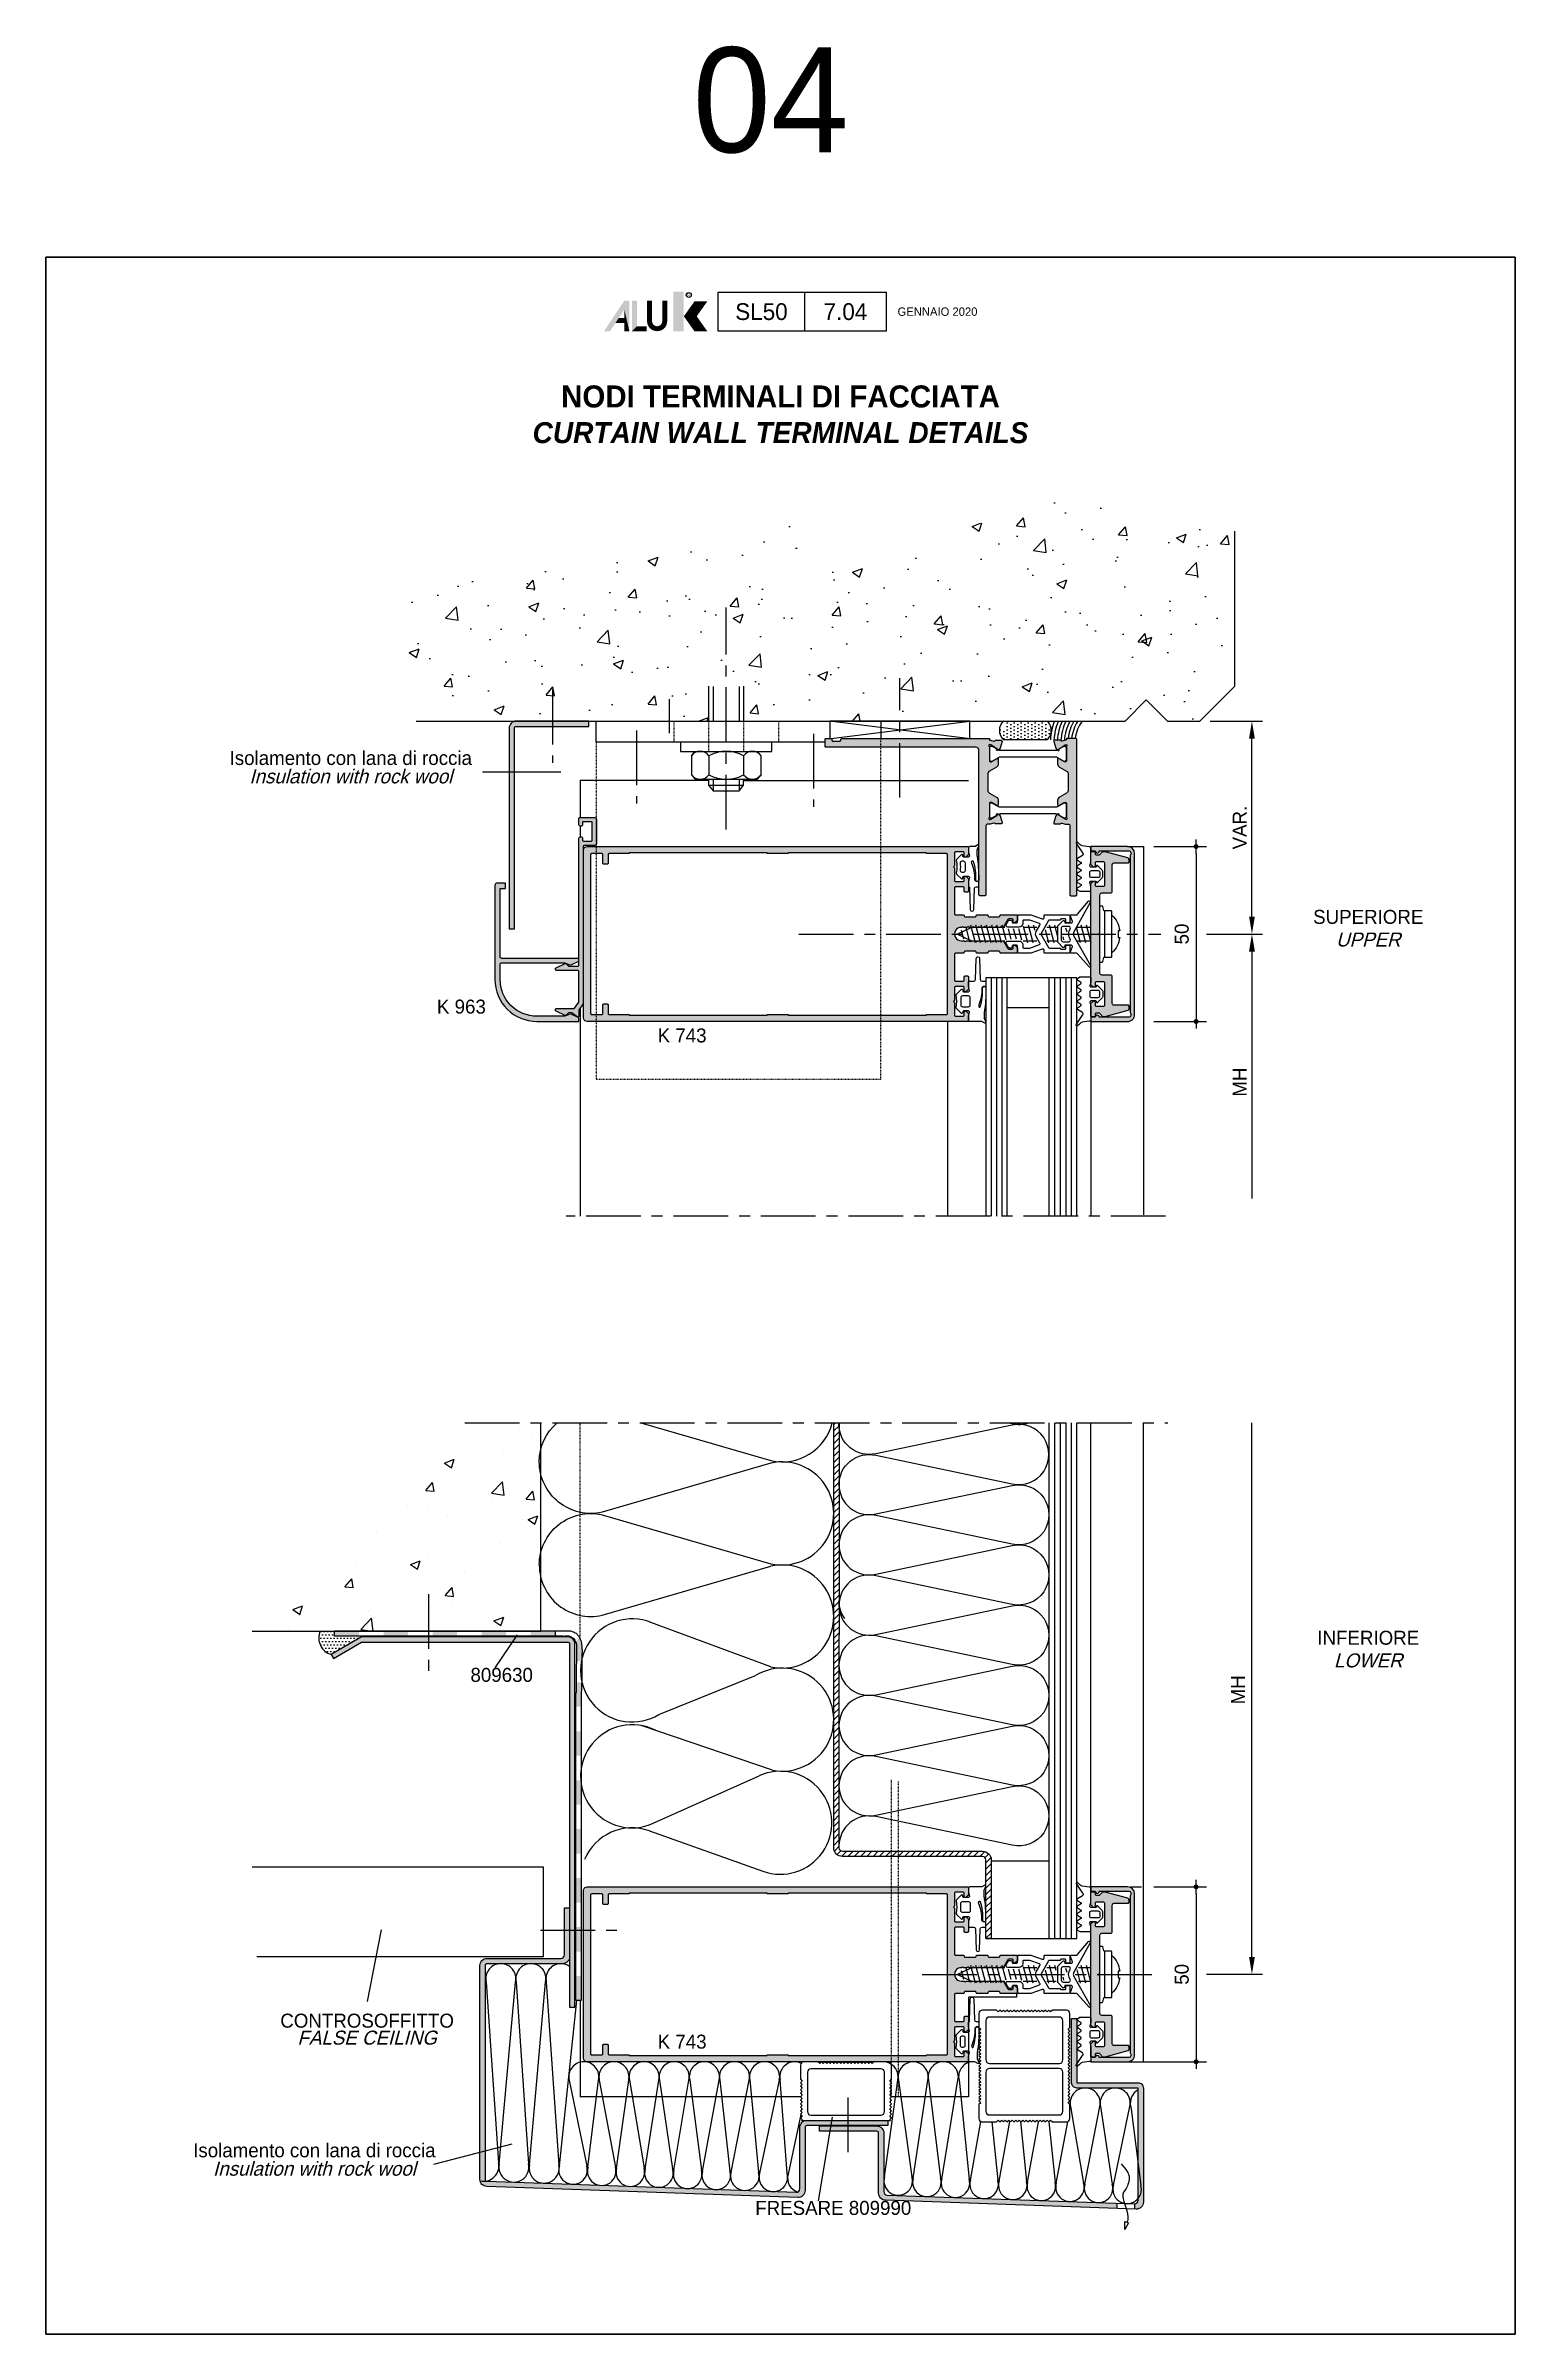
# Model space of a CAD drawing. Header units: millimetres. Extents: x -153 to 2280, y 0 to 724.
# Drawn here: x 690 to 900, y 397 to 724.2 of the extents above; entities that cross this region are included whole.
import ezdxf
from ezdxf.enums import TextEntityAlignment as Align

# ---------------------------------------------------------------- set-up
doc = ezdxf.new("R2010")
doc.units = ezdxf.units.MM
doc.header["$LTSCALE"] = 0.025
doc.header["$MEASUREMENT"] = 0
doc.linetypes.add('CENTER', pattern=[2, 1.25, -0.25, 0.25, -0.25])
doc.linetypes.add('HIDDEN', pattern=[0.375, 0.25, -0.125])
doc.layers.get('0').update_dxf_attribs({"lineweight": 5})
for name, color, linetype in [('ASSI', 1, 'CENTER'), ('FILL', 253, 'Continuous'), ('FINE', 7, 'Continuous'), ('GOMMA', 80, 'Continuous'), ('GROSSA', 8, 'Continuous'), ('MARCHIO', 7, 'Continuous'), ('MURO', 5, 'Continuous'), ('NASCOSTA', 7, 'HIDDEN'), ('QUOTE', 254, 'Continuous'), ('TESTO', 2, 'Continuous'), ('TRATTEGGI', 140, 'Continuous'), ('VETRO', 140, 'Continuous')]:
    doc.layers.add(name, color=color, linetype=linetype)
doc.styles.add('Aluk Text', font='GOTHIC.TTF')
doc.styles.add('CARTIGLIO', font='GOTHIC.TTF')
doc.styles.get("Standard").update_dxf_attribs({"font": 'arial.ttf'})
doc.dimstyles.new('FRECCIA_1-1', dxfattribs={"dimtxt": 2, "dimasz": 2.5, "dimexe": 1.5, "dimexo": 1.5, "dimgap": 1, "dimtad": 3, "dimdsep": 46, "dimtxsty": 'Standard', "dimcen": 0, "dimclrt": 2, "dimaunit": 1, "dimadec": 0, "dimazin": 0, "dimtfac": 0.7, "dimtmove": 0, "dimatfit": 3, "dimfxl": 1, "dimtolj": 2, "dimarcsym": 0})
doc.dimstyles.new('SCALA_1-2$0', dxfattribs={"dimtxt": 2, "dimasz": 1, "dimexe": 1.5, "dimexo": 1.5, "dimgap": 1, "dimtad": 3, "dimlfac": 2, "dimdsep": 46, "dimtxsty": 'Standard', "dimblk1": 'PUNTO', "dimblk2": 'PUNTO', "dimsah": 1, "dimcen": 0, "dimclrt": 2, "dimaunit": 1, "dimadec": 0, "dimazin": 0, "dimtfac": 0.7, "dimtmove": 0, "dimatfit": 3, "dimldrblk": 'PUNTO', "dimfxl": 1, "dimtolj": 2, "dimarcsym": 0})

msp = doc.modelspace()

# ---------------------------------------------------------------- texts
at = {"layer": 'QUOTE', "color": 2, "char_height": 2, "attachment_point": 5, "rotation": 90, "style": 'Aluk Text'}
for s, insert in [('\\A2;VAR.', (860.624, 612.426)), ('\\A2;MH', (860.624, 576.03))]:
    msp.add_mtext(s, dxfattribs=dict(at, insert=insert))
at = {"layer": 'TESTO', "style": 'Aluk Text'}
for s, height, p in [('04', 15, (782.448, 708.989)), ('K 963', 2, (745.9, 585.827)), ('809630', 2, (750.691, 490.276)), ('FRESARE 809990', 2, (791.389, 414.066))]:
    msp.add_text(s, height=height, dxfattribs=at).set_placement(p)
for s, p in [('Isolamento con lana di roccia', (733.587, 621.376)), ('SUPERIORE', (878.999, 598.658)), ('INFERIORE', (878.999, 495.584)), ('CONTROSOFFITTO', (735.919, 440.834)), ('Isolamento con lana di roccia', (728.383, 422.296))]:
    msp.add_text(s, height=2, dxfattribs=at).set_placement(p, align=Align.CENTER)
at = {"layer": 'TESTO', "style": 'Aluk Text', "oblique": 15}
for s, p in [('Insulation with rock wool', (733.587, 618.747)), ('UPPER', (878.999, 595.42)), ('LOWER', (878.999, 492.346)), ('FALSE CEILING', (735.919, 438.406)), ('Insulation with rock wool', (728.383, 419.667))]:
    msp.add_text(s, height=2, dxfattribs=at).set_placement(p, align=Align.CENTER)
at = {"layer": 'TESTO', "style": 'Aluk Text'}
for p in [(780.936, 582.707), (780.936, 438.835)]:
    msp.add_text('K 743', height=2, dxfattribs=at).set_placement(p, align=Align.MIDDLE)
at = {"layer": 'TESTO', "insert": (795, 671.5), "char_height": 3, "width": 169.41468, "attachment_point": 5, "style": 'Aluk Text'}
msp.add_mtext('{\\fCentury Gothic|b1|i0|c0|p34;\\H1.05x;NODI TERMINALI DI FACCIATA\\P\\fCentury Gothic|b1|i1|c0|p34;\\H0.95238x;CURTAIN WALL TERMINAL DETAILS}', dxfattribs=at)

# ---------------------------------------------------------------- blocks, each defined once
blk = doc.blocks.new('*X37')
at = {"color": 0}
for p, q in [((516.44, 112.69), (516.44, 112.69)), ((518.18, 111.39), (518.18, 111.39)), ((505.68, 107.9), (507.08, 108.44)), ((506.67, 107.23), (507.08, 108.44)), ((510.6, 110.4), (510.6, 110.4)), ((511.6, 109.03), (511.6, 109.03)), ((514.09, 109.74), (514.09, 109.74)), ((503.02, 104), (503.99, 105.15)), ((504.22, 103.9), (503.99, 105.15)), ((505.68, 107.9), (506.67, 107.23)), ((512.41, 103.58), (513.97, 105.21)), ((514.19, 103.31), (513.97, 105.21)), ((500.34, 101.85), (500.34, 101.85)), ((501.87, 102.92), (501.87, 102.92)), ((503.02, 104), (504.22, 103.9)), ((503.46, 101.58), (503.46, 101.58)), ((505.34, 102.51), (505.34, 102.51)), ((512.41, 103.58), (514.19, 103.31)), ((512.55, 102.47), (512.55, 102.47)), ((512.92, 103.5), (512.92, 103.5)), ((513.84, 103.08), (513.84, 103.08)), ((517.37, 102.75), (518.33, 103.9)), ((517.37, 102.75), (518.56, 102.64)), ((518.56, 102.64), (518.33, 103.9)), ((519.23, 102.03), (519.23, 102.03)), ((506.09, 100.23), (506.09, 100.23)), ((507.57, 100.03), (507.57, 100.03)), ((516.76, 99.78), (516.76, 99.78)), ((517.62, 99.85), (519.02, 100.38)), ((517.62, 99.85), (518.61, 99.18)), ((518.61, 99.18), (519.02, 100.38)), ((495.91, 98.02), (495.91, 98.02)), ((503.21, 94.92), (503.21, 94.92)), ((507.66, 95.62), (507.66, 95.62)), ((513.6, 96.42), (513.6, 96.42)), ((493.11, 93.64), (493.11, 93.64)), ((495.08, 93.96), (495.08, 93.96)), ((497.89, 92.75), (497.89, 92.75)), ((500.08, 94.62), (500.08, 94.62)), ((500.81, 93.4), (502.21, 93.93)), ((500.81, 93.4), (501.81, 92.72)), ((501.81, 92.72), (502.21, 93.93)), ((508.57, 92.3), (508.57, 92.3)), ((519.24, 91.85), (519.24, 91.85)), ((491.45, 90.21), (492.42, 91.36)), ((491.45, 90.21), (492.65, 90.11)), ((492.65, 90.11), (492.42, 91.36)), ((505.8, 88.96), (506.76, 90.11)), ((505.8, 88.96), (506.99, 88.85)), ((506.99, 88.85), (506.76, 90.11)), ((513.36, 89.76), (513.36, 89.76)), ((515.03, 89.39), (515.03, 89.39)), ((518.41, 90.09), (518.41, 90.09)), ((482.6, 85.58), (482.6, 85.58)), ((484.01, 86.95), (485.41, 87.48)), ((484.01, 86.95), (485, 86.27)), ((485, 86.27), (485.41, 87.48)), ((489.81, 86.07), (489.81, 86.07)), ((492.87, 86.98), (492.87, 86.98)), ((493.71, 84.1), (495.27, 85.72)), ((494.82, 86.73), (494.82, 86.73)), ((495.08, 86.09), (495.08, 86.09)), ((495.49, 83.86), (495.27, 85.72)), ((502.4, 87.73), (502.4, 87.73)), ((502.97, 88.26), (502.97, 88.26)), ((506.74, 88.09), (506.74, 88.09)), ((512.75, 85.34), (514.15, 85.88)), ((512.75, 85.34), (513.74, 84.67)), ((513.74, 84.67), (514.15, 85.88)), ((483.42, 84.09), (483.42, 84.09)), ((493.71, 84.1), (495.28, 83.86))]:
    blk.add_line(p, q, dxfattribs=at)
blk = doc.blocks.new('*D41')
at = {"layer": 'Defpoints', "color": 0, "transparency": 16777216}
for p in [(862.37, 527.32), (862.37, 527.32), (854.37, 448.46)]:
    blk.add_point(p, dxfattribs=at)
at = {"layer": 'QUOTE', "color": 0, "lineweight": -2, "transparency": 16777216}
for p, q in [((862.37, 450.96), (862.37, 527.32)), ((855.87, 448.46), (863.87, 448.46))]:
    blk.add_line(p, q, dxfattribs=at)
at = {"layer": 'QUOTE', "color": 0, "transparency": 16777216}
blk.add_solid([(861.96, 450.96), (862.79, 450.96), (862.37, 448.46)], dxfattribs=at)
at = {"layer": 'QUOTE', "color": 2, "transparency": 16777216, "insert": (860.37, 489.14), "char_height": 2, "attachment_point": 5, "rotation": 90, "style": 'Aluk Text'}
blk.add_mtext('\\A2;MH', dxfattribs=at)
blk = doc.blocks.new('_None')
blk = doc.blocks.new('k0855')
at = {"layer": 'GROSSA'}
blk.add_lwpolyline([(11.65, 0.8, -0.414214), (11.15, 0.3), (0.3, 0.3), (0, 0), (-0.3, 0.3), (-11.15, 0.3, -0.414214), (-11.65, 0.8), (-11.65, 3.3, 0.414214), (-12.15, 3.8), (-19.75, 3.8, -0.414214), (-20.25, 4.3), (-20.25, 8.3, 0.414214), (-20.55, 8.6), (-21.6, 8.6, 0.339454), (-21.89, 8.38), (-23.65, 1.8), (-23.65, 1.24), (-22.65, 0.24), (-22.65, -0.7, -0.414214), (-22.95, -1), (-23.5, -1, 0.414214), (-23.65, -1.15), (-23.65, -2.05, 0.414214), (-23.5, -2.2), (-19.97, -2.2, 0.198912), (-19.76, -2.11), (-19.24, -1.59, 0.198912), (-19.15, -1.38), (-19.15, -1.3, 0.414214), (-19.45, -1), (-20.35, -1, -0.414214), (-20.65, -0.7), (-20.65, 1.3, -0.414214), (-20.15, 1.8), (-14.15, 1.8, -0.414214), (-13.65, 1.3), (-13.65, -0.7, -0.414214), (-13.95, -1), (-14.85, -1, 0.414214), (-15.15, -1.3), (-15.15, -1.48, 0.198912), (-15.06, -1.69), (-14.64, -2.11, 0.198912), (-14.43, -2.2), (14.43, -2.2, 0.198912), (14.64, -2.11), (15.06, -1.69, 0.198912), (15.15, -1.48), (15.15, -1.3, 0.414214), (14.85, -1), (13.95, -1, -0.414214), (13.65, -0.7), (13.65, 1.3, -0.414214), (14.15, 1.8), (20.14, 1.8, -0.414214), (20.64, 1.3), (20.64, -0.7, -0.414214), (20.34, -1), (19.44, -1, 0.414214), (19.14, -1.3), (19.14, -1.38, 0.198912), (19.23, -1.59), (19.75, -2.11, 0.198912), (19.96, -2.2), (23.49, -2.2, 0.414214), (23.64, -2.05), (23.64, -1.15, 0.414214), (23.49, -1), (22.94, -1, -0.414214), (22.64, -0.7), (22.64, 0.24), (23.64, 1.24), (23.64, 1.8), (21.91, 8.23, 0.339454), (21.43, 8.6), (20.54, 8.6, 0.414214), (20.24, 8.3), (20.24, 4.3, -0.414214), (19.74, 3.8), (12.15, 3.8, 0.414214), (11.65, 3.3)], format="xyb", close=True, dxfattribs=at)
blk = doc.blocks.new('809990')
at = {"layer": 'GOMMA'}
for points in [[(30.5, 15.5), (31, 16), (30.5, 16.5), (31, 17), (30.5, 17.5), (31, 18), (30.5, 18.5), (31, 19), (30.5, 19.5), (31, 20), (30.5, 20.5), (31, 21), (31, 25, 0.414214), (30, 26), (26, 26), (25.5, 25.5), (25, 26), (24.5, 25.5), (24, 26), (23.5, 25.5), (23, 26), (22.5, 25.5), (22, 26), (21.5, 25.5), (21, 26), (20.5, 25.5), (20, 26), (19.5, 25.5), (19, 26), (18.5, 25.5), (18, 26), (17.5, 25.5), (17, 26), (16.5, 25.5), (16, 26), (15.5, 25.5), (15, 26), (14.5, 25.5), (14, 26), (13.5, 25.5), (13, 26), (12.5, 25.5), (12, 26), (11.5, 25.5), (11, 26), (10.5, 25.5), (10, 26), (9.5, 25.5), (9, 26), (8.5, 25.5), (8, 26), (7.5, 25.5), (7, 26), (6.5, 25.5), (6, 26), (5.5, 25.5), (5, 26), (4.5, 25.5), (4, 26), (0, 26, 0.414214), (-1, 25), (-1, 21), (-0.5, 20.5), (-1, 20), (-0.5, 19.5), (-1, 19), (-0.5, 18.5), (-1, 18), (-0.5, 17.5), (-1, 17), (-0.5, 16.5), (-1, 16), (-0.5, 15.5), (-1, 15), (-0.5, 14.5), (-1, 14), (-0.5, 13.5), (-1, 13), (-0.5, 12.5), (-1, 12), (-0.5, 11.5), (-1, 11), (-0.5, 10.5), (-1, 10), (-0.5, 9.5), (-1, 9), (-0.5, 8.5), (-1, 8), (-0.5, 7.5), (-1, 7), (-0.5, 6.5), (-1, 6), (-0.5, 5.5), (-1, 5), (-1, 1, 0.414214), (0, 0), (4, 0), (4.5, 0.5), (5, 0), (5.5, 0.5), (6, 0), (6.5, 0.5), (7, 0), (7.5, 0.5), (8, 0), (8.5, 0.5), (9, 0), (9.5, 0.5), (10, 0), (10.5, 0.5), (11, 0), (11.5, 0.5), (12, 0), (12.5, 0.5), (13, 0), (13.5, 0.5), (14, 0), (14.5, 0.5), (15, 0), (15.5, 0.5), (16, 0), (16.5, 0.5), (17, 0), (17.5, 0.5), (18, 0), (18.5, 0.5), (19, 0), (19.5, 0.5), (20, 0), (20.5, 0.5), (21, 0), (21.5, 0.5), (22, 0), (22.5, 0.5), (23, 0), (23.5, 0.5), (24, 0), (24.5, 0.5), (25, 0), (25.5, 0.5), (26, 0), (30, 0, 0.414214), (31, 1), (31, 5), (30.5, 5.5), (31, 6), (30.5, 6.5), (31, 7), (30.5, 7.5), (31, 8), (30.5, 8.5), (31, 9), (30.5, 9.5), (31, 10), (30.5, 10.5), (31, 11), (30.5, 11.5), (31, 12), (30.5, 12.5), (31, 13), (30.5, 13.5), (31, 14), (30.5, 14.5), (31, 15)], [(14.25, 3), (14.25, 23, 0.414214), (13.25, 24), (2, 24, 0.414214), (1, 23), (1, 3, 0.414214), (2, 2), (13.25, 2, 0.414214)], [(29, 23, 0.414214), (28, 24), (16.75, 24, 0.414214), (15.75, 23), (15.75, 3, 0.414214), (16.75, 2), (28, 2, 0.414214), (29, 3)]]:
    blk.add_lwpolyline(points, format="xyb", close=True, dxfattribs=at)
blk = doc.blocks.new('PUNTO')
blk.add_line((-1, 0), (1, 0))
at = {"const_width": 0.35}
blk.add_lwpolyline([(-0.175, 0, 1), (0.175, 0, 1)], format="xyb", close=True, dxfattribs=at)
blk = doc.blocks.new('*D40')
at = {"layer": 'Defpoints', "color": 0, "transparency": 16777216}
for p in [(846.86, 609.71), (846.86, 584.7), (854.4, 584.7)]:
    blk.add_point(p, dxfattribs=at)
at = {"layer": 'QUOTE', "color": 0, "lineweight": -2, "transparency": 16777216}
for p, q in [((848.36, 609.71), (855.9, 609.71)), ((854.4, 608.71), (854.4, 585.7)), ((848.36, 584.7), (855.9, 584.7))]:
    blk.add_line(p, q, dxfattribs=at)
for p, rotation in [((854.4, 609.71), 90), ((854.4, 584.7), 270)]:
    blk.add_blockref('PUNTO', p, dxfattribs=dict(at, rotation=rotation))
at = {"layer": 'QUOTE', "color": 2, "transparency": 16777216, "insert": (852.35, 597.21), "char_height": 2, "attachment_point": 5, "rotation": 90, "style": 'Aluk Text'}
blk.add_mtext('\\A2;50', dxfattribs=at)
blk = doc.blocks.new('*D39')
at = {"layer": 'Defpoints', "color": 0, "transparency": 16777216}
for p in [(846.86, 460.96), (845.31, 435.96), (854.4, 435.96)]:
    blk.add_point(p, dxfattribs=at)
at = {"layer": 'QUOTE', "color": 0, "lineweight": -2, "transparency": 16777216}
for p, q in [((848.36, 460.96), (855.9, 460.96)), ((854.4, 459.96), (854.4, 436.96)), ((846.81, 435.96), (855.9, 435.96))]:
    blk.add_line(p, q, dxfattribs=at)
for p, rotation in [((854.4, 460.96), 90), ((854.4, 435.96), 270)]:
    blk.add_blockref('PUNTO', p, dxfattribs=dict(at, rotation=rotation))
at = {"layer": 'QUOTE', "color": 2, "transparency": 16777216, "insert": (852.35, 448.46), "char_height": 2, "attachment_point": 5, "rotation": 90, "style": 'Aluk Text'}
blk.add_mtext('\\A2;50', dxfattribs=at)
blk = doc.blocks.new('NMC')
at = {"layer": 'MARCHIO'}
blk.add_line((3.48, -10.6), (3.48, -5), dxfattribs=at)
at = {"layer": 'MARCHIO', "const_width": 0.715}
blk.add_lwpolyline([(-16.55, -6.25), (-16.55, -9.16, -1), (-18.71, -9.16), (-18.71, -6.25)], format="xyb", dxfattribs=at)
at = {"layer": 'MARCHIO'}
blk.add_lwpolyline([(15.08, -10.6), (-8.93, -10.6), (-8.93, -5), (15.08, -5)], close=True, dxfattribs=at)
blk.add_circle((-13.11, -5.43), 0.354, dxfattribs=at)
for points in [[(-25.23, -10.6), (-24.37, -10.6), (-22.33, -6.25), (-22.31, -7.51)], [(-22.33, -6.25), (-22.31, -7.51), (-21.6, -6.25), (-21.6, -10.6)], [(-21.23, -6.25), (-20.51, -6.25), (-21.23, -10.6), (-20.51, -9.88)], [(-15.33, -4.97), (-13.83, -4.97), (-15.33, -10.6), (-13.83, -10.6)], [(-12.31, -6.35), (-10.47, -6.35), (-13.81, -8.47), (-11.97, -8.47)], [(-23.11, -8.71), (-23.58, -9.42), (-22.31, -8.71), (-22.31, -9.42)], [(-22.31, -10.6), (-21.6, -10.6), (-22.31, -7.51)], [(-13.81, -8.47), (-11.97, -8.47), (-12.31, -10.6), (-10.47, -10.6)], [(-20.51, -9.88), (-21.23, -10.6), (-19.14, -9.88), (-19.14, -10.6)]]:
    blk.add_solid(points, dxfattribs=at)
blk.add_text('R', height=0.356, dxfattribs=at).set_placement((-13.11, -5.43), align=Align.MIDDLE)
at = {"layer": 'MARCHIO', "color": 2, "style": 'CARTIGLIO'}
for tag, p in [('SERIE', (-2.72, -7.8)), ('PAG', (9.28, -7.8))]:
    blk.add_attdef(tag, text='', height=2.4, dxfattribs=at).set_placement(p, align=Align.MIDDLE)
blk.add_attdef('REVISIONE', text='', height=1.2, dxfattribs=at).set_placement((16.73, -7.8), align=Align.MIDDLE_LEFT)

# ---------------------------------------------------------------- dimensions: what is measured, and where the dimension line sits
at = {"layer": 'QUOTE'}
for base, p1, p2, override, picture, middle in [((854.403, 584.701), (846.859, 609.71), (846.859, 584.701), {"dimdec": 1, "dimtxsty": 'Aluk Text'}, '*D40', (852.352, 597.206)), ((854.403, 435.955), (846.859, 460.959), (845.315, 435.955), {"dimtxt": 2, "dimdec": 1, "dimtxsty": 'Aluk Text'}, '*D39', (852.352, 448.457))]:
    dim = msp.add_linear_dim(base=base, p1=p1, p2=p2, angle=90, dimstyle='SCALA_1-2$0', override=override, dxfattribs=at)
    dim.commit()
    dim.dimension.update_dxf_attribs({"geometry": picture, "text_midpoint": middle})
dim = msp.add_linear_dim(base=(862.374, 527.32), p1=(854.374, 448.455), p2=(862.374, 527.32), angle=90, text='MH', dimstyle='FRECCIA_1-1', override={"dimtxt": 2, "dimtxsty": 'Aluk Text', "dimblk2": 'None', "dimsah": 1, "dimse2": 1}, dxfattribs=at)
dim.commit()
dim.dimension.update_dxf_attribs({"geometry": '*D41', "text_midpoint": (860.374, 489.137)})

# ---------------------------------------------------------------- hatches: boundary and pattern name
at = {"layer": 'FILL'}
h = msp.add_hatch(dxfattribs=at)
h.set_pattern_fill('AR-CONC', color=256, scale=0.08, style=0)
h.set_pattern_definition([(50, (690, 397), (14.57477, -1.27513), [1.524, -16.764]), (355, (690, 397), (-2.8194, 15.2845), [1.2192, -13.4112]), (100.451, (691.215, 396.894), (11.7554, 14.00934), [1.2952, -14.2472]), (46.184, (690, 401.064), (21.6863, -3.3634), [2.286, -25.146]), (96.6356, (691.807, 400.784), (18.9923, 19.794), [1.9428, -21.3708]), (351.184, (690, 401.064), (18.9924, 19.794), [1.8288, -20.1168]), (21, (692.032, 400.048), (12.1292, -8.18124), [1.524, -16.764]), (326, (692.032, 400.048), (4.94416, 14.73504), [1.2192, -13.4112]), (71.4514, (693.043, 399.366), (17.0733, 6.5538), [1.2952, -14.2472]), (37.5, (690, 397), (0.24709, 6.7644), [0, -13.24864, 0, -13.6144, 0, -13.462]), (7.5, (690, 397), (5.34557, 8.01445), [0, -7.76224, 0, -12.94384, 0, -5.1308]), (327.5, (685.4686, 397), (10.84725, -0.4583), [0, -5.08, 0, -15.8496, 0, -21.0312]), (317.5, (683.437, 397), (11.85033, 2.03412), [0, -6.604, 0, -10.52576, 0, -14.9352])])
h.paths.add_polyline_path([(859.925, 654.715), (854.093, 655.561), (836.183, 659.597), (810.724, 652.227), (790.707, 656.965), (778.065, 652.051), (740.841, 647.138), (742.936, 627.646), (844.249, 627.646), (847.278, 630.675), (850.307, 627.646), (854.925, 627.646), (859.925, 632.646)])
h = msp.add_hatch(color=256, dxfattribs=at)
edge = h.paths.add_edge_path()
edge.add_arc((757.222, 626.646), 0.25, 90, 180, ccw=False)
edge.add_line((757.222, 626.896), (767.606, 626.896))
edge.add_line((767.606, 626.896), (767.606, 627.646))
edge.add_line((767.606, 627.646), (757.222, 627.646))
edge.add_arc((757.222, 626.646), 1, 90, 180)
edge.add_line((756.222, 626.646), (756.222, 597.969))
edge.add_line((756.222, 597.969), (756.972, 597.969))
edge.add_line((756.972, 597.969), (756.972, 626.646))
h = msp.add_hatch(color=256, dxfattribs=at)
edge = h.paths.add_edge_path()
edge.add_line((824.86, 624), (824.86, 621.983))
edge.add_arc((825.01, 621.983), 0.15, 180, 270)
edge.add_line((825.01, 621.833), (825.12, 621.833))
edge.add_arc((825.12, 621.983), 0.15, 270, 300)
edge.add_line((825.195, 621.853), (825.96, 622.295))
edge.add_arc((826.01, 622.209), 0.1, 0, 120, ccw=False)
edge.add_line((826.11, 622.209), (826.11, 621.516))
edge.add_arc((825.61, 621.516), 0.5, -60, 0, ccw=False)
edge.add_line((825.86, 621.083), (824.86, 620.505))
edge.add_arc((825.11, 620.072), 0.5, 120, 180)
edge.add_line((824.61, 620.072), (824.61, 617.794))
edge.add_arc((825.11, 617.794), 0.5, 180, 240)
edge.add_line((824.86, 617.361), (825.86, 616.784))
edge.add_arc((825.61, 616.351), 0.5, 0, 60, ccw=False)
edge.add_line((826.11, 616.351), (826.11, 615.658))
edge.add_arc((826.01, 615.658), 0.1, 240, 360, ccw=False)
edge.add_line((825.96, 615.571), (825.195, 616.013))
edge.add_arc((825.12, 615.883), 0.15, 60, 90)
edge.add_line((825.12, 616.033), (825.01, 616.033))
edge.add_arc((825.01, 615.883), 0.15, 90, 180)
edge.add_line((824.86, 615.883), (824.86, 613.866))
edge.add_arc((824.91, 613.725), 0.15, 109.47122, 250.52878)
edge.add_line((824.86, 613.583), (824.879, 613.583))
edge.add_arc((824.879, 613.883), 0.3, 270, 302.40172)
edge.add_line((825.04, 613.63), (825.894, 614.172))
edge.add_line((825.894, 614.172), (825.888, 614.316))
edge.add_arc((825.988, 614.32), 0.1, 62.40172, 182.40172, ccw=False)
edge.add_line((826.034, 614.409), (826.175, 614.336))
edge.add_arc((825.99, 613.981), 0.4, 17.40172, 62.40172, ccw=False)
edge.add_line((826.371, 614.101), (826.671, 613.146))
edge.add_arc((826.527, 613.101), 0.15, -89.59828, 17.40172, ccw=False)
edge.add_line((826.529, 612.951), (825.754, 612.946))
edge.add_arc((825.753, 613.046), 0.1, 209.63266, 270.40172, ccw=False)
edge.add_arc((825.536, 612.922), 0.15, 29.63266, 107.40172)
edge.add_line((825.491, 613.065), (824.954, 612.924))
edge.add_line((824.954, 612.924), (824.61, 612.933))
edge.add_arc((824.61, 612.683), 0.25, 90, 180)
edge.add_line((824.36, 612.683), (824.36, 602.833))
edge.add_arc((824.21, 602.833), 0.15, -90, 0, ccw=False)
edge.add_line((824.21, 602.683), (823.51, 602.683))
edge.add_arc((823.51, 602.833), 0.15, 180, 270, ccw=False)
edge.add_line((823.36, 602.833), (823.36, 623.433))
edge.add_arc((822.86, 623.433), 0.5, 0, 90)
edge.add_line((822.86, 623.933), (801.51, 623.933))
edge.add_arc((801.51, 624.083), 0.15, 180, 270, ccw=False)
edge.add_line((801.36, 624.083), (801.36, 625.033))
edge.add_arc((801.51, 625.033), 0.15, 90, 180, ccw=False)
edge.add_line((801.51, 625.183), (802.21, 625.183))
edge.add_arc((802.21, 625.033), 0.15, 0, 90, ccw=False)
edge.add_line((802.36, 625.033), (802.36, 624.933))
edge.add_arc((802.51, 624.933), 0.15, 180, 270)
edge.add_line((802.51, 624.783), (803.46, 624.783))
edge.add_arc((803.46, 624.933), 0.15, 270, 360)
edge.add_line((803.61, 624.933), (803.61, 625.033))
edge.add_arc((803.76, 625.033), 0.15, 90, 180, ccw=False)
edge.add_line((803.76, 625.183), (824.76, 625.183))
edge.add_arc((824.76, 625.083), 0.1, 0, 90, ccw=False)
edge.add_line((824.86, 625.083), (824.86, 625.033))
edge.add_arc((824.96, 625.033), 0.1, 180, 270)
edge.add_line((824.96, 624.933), (824.991, 624.933))
edge.add_line((824.991, 624.933), (825.491, 624.802))
edge.add_arc((825.536, 624.945), 0.15, 252.59828, 330.36734)
edge.add_arc((825.753, 624.821), 0.1, 89.59828, 150.36734, ccw=False)
edge.add_line((825.754, 624.921), (826.529, 624.916))
edge.add_arc((826.527, 624.766), 0.15, -17.40172, 89.59828, ccw=False)
edge.add_line((826.671, 624.721), (826.371, 623.766))
edge.add_arc((825.99, 623.886), 0.4, 297.59828, 342.59828, ccw=False)
edge.add_line((826.175, 623.531), (826.034, 623.458))
edge.add_arc((825.988, 623.546), 0.1, 177.59828, 297.59828, ccw=False)
edge.add_line((825.888, 623.55), (825.894, 623.695))
edge.add_line((825.894, 623.695), (825.04, 624.237))
edge.add_arc((824.879, 623.983), 0.3, 57.59828, 90)
edge.add_line((824.879, 624.283), (824.86, 624.283))
edge.add_arc((824.91, 624.142), 0.15, 109.47122, 250.52878)
edge = h.paths.add_edge_path()
edge.add_line((834.86, 621.083), (835.86, 620.505))
edge.add_arc((835.61, 620.072), 0.5, 0, 60, ccw=False)
edge.add_line((836.11, 620.072), (836.11, 617.794))
edge.add_arc((835.61, 617.794), 0.5, -60, 0, ccw=False)
edge.add_line((835.86, 617.361), (834.86, 616.784))
edge.add_arc((835.11, 616.351), 0.5, 120, 180)
edge.add_line((834.61, 616.351), (834.61, 615.658))
edge.add_arc((834.71, 615.658), 0.1, 180, 300)
edge.add_line((834.76, 615.571), (835.525, 616.013))
edge.add_arc((835.6, 615.883), 0.15, 90, 120, ccw=False)
edge.add_line((835.6, 616.033), (835.71, 616.033))
edge.add_arc((835.71, 615.883), 0.15, 0, 90, ccw=False)
edge.add_line((835.86, 615.883), (835.86, 613.866))
edge.add_arc((835.81, 613.725), 0.15, -70.52878, 70.52878, ccw=False)
edge.add_line((835.86, 613.583), (835.841, 613.583))
edge.add_arc((835.841, 613.883), 0.3, 237.59828, 270, ccw=False)
edge.add_line((835.68, 613.63), (834.826, 614.172))
edge.add_line((834.826, 614.172), (834.832, 614.316))
edge.add_arc((834.732, 614.32), 0.1, 357.59828, 477.59828)
edge.add_line((834.686, 614.409), (834.546, 614.336))
edge.add_arc((834.731, 613.981), 0.4, 117.59828, 162.59828)
edge.add_line((834.349, 614.101), (834.05, 613.146))
edge.add_arc((834.193, 613.101), 0.15, 162.59828, 269.59828)
edge.add_line((834.192, 612.951), (834.967, 612.946))
edge.add_arc((834.968, 613.046), 0.1, 269.59828, 330.36734)
edge.add_arc((835.185, 612.922), 0.15, 72.59828, 150.36734, ccw=False)
edge.add_line((835.23, 613.065), (835.73, 612.933))
edge.add_line((835.73, 612.933), (836.11, 612.933))
edge.add_arc((836.11, 612.683), 0.25, 0, 90, ccw=False)
edge.add_line((836.36, 612.683), (836.36, 602.833))
edge.add_arc((836.51, 602.833), 0.15, 180, 270)
edge.add_line((836.51, 602.683), (837.21, 602.683))
edge.add_arc((837.21, 602.833), 0.15, 270, 360)
edge.add_line((837.36, 602.833), (837.36, 624.933))
edge.add_arc((837.11, 624.933), 0.25, 0, 90)
edge.add_line((837.11, 625.183), (835.96, 625.183))
edge.add_arc((835.96, 625.083), 0.1, 90, 180)
edge.add_line((835.86, 625.083), (835.86, 625.033))
edge.add_arc((835.76, 625.033), 0.1, -90, 0, ccw=False)
edge.add_line((835.76, 624.933), (835.73, 624.933))
edge.add_line((835.73, 624.933), (835.23, 624.802))
edge.add_arc((835.185, 624.945), 0.15, 209.63266, 287.40172, ccw=False)
edge.add_arc((834.968, 624.821), 0.1, 29.63266, 90.40172)
edge.add_line((834.967, 624.921), (834.192, 624.916))
edge.add_arc((834.193, 624.766), 0.15, 90.40172, 197.40172)
edge.add_line((834.05, 624.721), (834.349, 623.766))
edge.add_arc((834.731, 623.886), 0.4, 197.40172, 242.40172)
edge.add_line((834.546, 623.531), (834.686, 623.458))
edge.add_arc((834.732, 623.546), 0.1, 242.40172, 362.40172)
edge.add_line((834.832, 623.55), (834.826, 623.695))
edge.add_line((834.826, 623.695), (835.68, 624.237))
edge.add_arc((835.841, 623.983), 0.3, 90, 122.40172, ccw=False)
edge.add_line((835.841, 624.283), (835.86, 624.283))
edge.add_arc((835.81, 624.142), 0.15, -70.52878, 70.52878, ccw=False)
edge.add_line((835.86, 624), (835.86, 621.983))
edge.add_arc((835.71, 621.983), 0.15, -90, 0, ccw=False)
edge.add_line((835.71, 621.833), (835.6, 621.833))
edge.add_arc((835.6, 621.983), 0.15, 240, 270, ccw=False)
edge.add_line((835.525, 621.853), (834.76, 622.295))
edge.add_arc((834.71, 622.209), 0.1, 60, 180)
edge.add_line((834.61, 622.209), (834.61, 621.516))
edge.add_arc((835.11, 621.516), 0.5, 180, 240)
h = msp.add_hatch(dxfattribs=at)
h.set_pattern_fill('DOTS', scale=8, angle=-90, style=0)
h.set_pattern_definition([(270, (1090.39764, 526.3985), (-0.5, -0.25), [0, -0.5])])
edge = h.paths.add_edge_path()
edge.add_line((832.71, 625.004), (827.082, 625.004))
edge.add_arc((827.082, 625.416), 0.412, 579.92651, 630, ccw=False)
edge.add_arc((828.203, 626.354), 1.874, 500.07349, 579.92651, ccw=False)
edge.add_arc((827.082, 627.292), 0.412, 450, 500.07349, ccw=False)
edge.add_line((827.082, 627.704), (832.71, 627.704))
edge.add_arc((832.71, 627.292), 0.412, 399.92651, 450, ccw=False)
edge.add_arc((831.589, 626.354), 1.874, 320.07349, 399.92651, ccw=False)
edge.add_arc((832.71, 625.416), 0.412, 270, 320.07349, ccw=False)
h = msp.add_hatch(color=256, dxfattribs=at)
edge = h.paths.add_edge_path()
edge.add_line((764.64, 585.896), (764.44, 585.631))
edge.add_arc((764.31, 585.706), 0.15, 240, 330, ccw=False)
edge.add_line((764.235, 585.576), (762.922, 586.185))
edge.add_arc((762.985, 586.321), 0.15, 180, 245.07895, ccw=False)
edge.add_line((762.835, 586.321), (762.835, 586.406))
edge.add_arc((762.985, 586.406), 0.15, 90, 180, ccw=False)
edge.add_line((762.985, 586.556), (765.456, 586.556))
edge.add_arc((765.456, 586.706), 0.15, 270, 325.44652)
edge.add_line((765.579, 586.62), (766.159, 587.462))
edge.add_arc((766.035, 587.547), 0.15, 325.44652, 360)
edge.add_line((766.185, 587.547), (766.185, 591.856))
edge.add_arc((766.035, 591.856), 0.15, 0, 90)
edge.add_line((766.035, 592.006), (762.985, 592.006))
edge.add_arc((762.985, 592.156), 0.15, 180, 270, ccw=False)
edge.add_line((762.835, 592.156), (762.835, 592.24))
edge.add_arc((762.985, 592.24), 0.15, 114.92105, 180, ccw=False)
edge.add_line((762.922, 592.376), (764.235, 592.985))
edge.add_arc((764.31, 592.856), 0.15, 30, 120, ccw=False)
edge.add_line((764.44, 592.931), (764.64, 592.665))
edge.add_arc((764.76, 592.756), 0.15, 217.05268, 270)
edge.add_line((764.76, 592.606), (766.035, 592.606))
edge.add_arc((766.035, 592.756), 0.15, 270, 360)
edge.add_line((766.185, 592.756), (766.185, 610.918))
edge.add_arc((766.335, 610.918), 0.15, 105, 180, ccw=False)
edge.add_line((766.296, 611.063), (766.496, 611.117))
edge.add_arc((766.535, 610.972), 0.15, 0, 105, ccw=False)
edge.add_line((766.685, 610.972), (766.685, 610.622))
edge.add_arc((766.835, 610.622), 0.15, 180, 270)
edge.add_line((766.835, 610.472), (767.935, 610.472))
edge.add_arc((767.935, 610.622), 0.15, 270, 360)
edge.add_line((768.085, 610.622), (768.085, 613.122))
edge.add_arc((767.935, 613.122), 0.15, 360, 450)
edge.add_line((767.935, 613.272), (766.835, 613.272))
edge.add_arc((766.835, 613.122), 0.15, 90, 180)
edge.add_line((766.685, 613.122), (766.685, 612.772))
edge.add_arc((766.535, 612.772), 0.15, 255, 360, ccw=False)
edge.add_line((766.496, 612.627), (766.296, 612.68))
edge.add_arc((766.335, 612.825), 0.15, 180, 255, ccw=False)
edge.add_line((766.185, 612.825), (766.185, 613.722))
edge.add_arc((766.335, 613.722), 0.15, 90, 180, ccw=False)
edge.add_line((766.335, 613.872), (768.435, 613.872))
edge.add_arc((768.435, 613.622), 0.25, 0, 90, ccw=False)
edge.add_line((768.685, 613.622), (768.685, 610.122))
edge.add_arc((768.435, 610.122), 0.25, -90, 0, ccw=False)
edge.add_line((768.435, 609.872), (766.935, 609.872))
edge.add_arc((766.935, 609.722), 0.15, 90, 180)
edge.add_line((766.785, 609.722), (766.785, 587.273))
edge.add_arc((766.635, 587.273), 0.15, -34.55348, 0, ccw=False)
edge.add_line((766.759, 587.187), (766.212, 586.393))
edge.add_arc((766.335, 586.308), 0.15, 145.44652, 180)
edge.add_line((766.185, 586.308), (766.185, 585.473))
edge.add_arc((766.035, 585.473), 0.15, -126.56321, 0, ccw=False)
edge.add_line((765.946, 585.352), (765.172, 585.926))
edge.add_arc((765.083, 585.806), 0.15, 53.43679, 90)
edge.add_line((765.083, 585.956), (764.76, 585.956))
edge.add_arc((764.76, 585.806), 0.15, 90, 142.94732)
h = msp.add_hatch(color=256, dxfattribs=at)
edge = h.paths.add_edge_path()
edge.add_arc((828.705, 599.801), 0.155, 1.8558, 88.26418, ccw=False)
edge.add_line((828.86, 599.806), (828.86, 599.218))
edge.add_arc((828.71, 599.218), 0.15, 315, 360, ccw=False)
edge.add_line((828.816, 599.112), (828.554, 598.85))
edge.add_arc((828.432, 598.972), 0.173, 185.31606, 315, ccw=False)
edge.add_line((828.26, 598.956), (828.26, 599.206))
edge.add_arc((828.11, 599.206), 0.15, 360, 450)
edge.add_line((828.11, 599.356), (827.626, 599.356))
edge.add_arc((827.626, 599.206), 0.15, 90, 150)
edge.add_line((827.496, 599.281), (826.89, 598.231))
edge.add_line((826.89, 598.231), (826.76, 598.156))
edge.add_line((826.76, 598.156), (826.712, 598.156))
edge.add_line((826.712, 598.156), (826.562, 598.306))
edge.add_line((826.562, 598.306), (826.412, 598.156))
edge.add_line((826.412, 598.156), (825.915, 598.156))
edge.add_line((825.915, 598.156), (825.765, 598.306))
edge.add_line((825.765, 598.306), (825.615, 598.156))
edge.add_line((825.615, 598.156), (825.12, 598.156))
edge.add_line((825.12, 598.156), (824.97, 598.306))
edge.add_line((824.97, 598.306), (824.82, 598.156))
edge.add_line((824.82, 598.156), (824.325, 598.156))
edge.add_line((824.325, 598.156), (824.175, 598.306))
edge.add_line((824.175, 598.306), (824.025, 598.156))
edge.add_line((824.025, 598.156), (823.53, 598.156))
edge.add_line((823.53, 598.156), (823.38, 598.306))
edge.add_line((823.38, 598.306), (823.23, 598.156))
edge.add_line((823.23, 598.156), (822.735, 598.156))
edge.add_line((822.735, 598.156), (822.585, 598.306))
edge.add_line((822.585, 598.306), (822.435, 598.156))
edge.add_line((822.435, 598.156), (821.94, 598.156))
edge.add_line((821.94, 598.156), (821.79, 598.306))
edge.add_line((821.79, 598.306), (821.64, 598.156))
edge.add_line((821.64, 598.156), (821.145, 598.156))
edge.add_line((821.145, 598.156), (820.995, 598.306))
edge.add_line((820.995, 598.306), (820.845, 598.155))
edge.add_arc((820.811, 597.206), 0.95, 87.94461, 272.05539)
edge.add_line((820.845, 596.256), (821.243, 596.256))
edge.add_line((821.243, 596.256), (821.393, 596.106))
edge.add_line((821.393, 596.106), (821.543, 596.256))
edge.add_line((821.543, 596.256), (822.038, 596.256))
edge.add_line((822.038, 596.256), (822.188, 596.106))
edge.add_line((822.188, 596.106), (822.338, 596.256))
edge.add_line((822.338, 596.256), (822.833, 596.256))
edge.add_line((822.833, 596.256), (822.983, 596.106))
edge.add_line((822.983, 596.106), (823.133, 596.256))
edge.add_line((823.133, 596.256), (823.628, 596.256))
edge.add_line((823.628, 596.256), (823.778, 596.106))
edge.add_line((823.778, 596.106), (823.928, 596.256))
edge.add_line((823.928, 596.256), (824.423, 596.256))
edge.add_line((824.423, 596.256), (824.573, 596.106))
edge.add_line((824.573, 596.106), (824.723, 596.256))
edge.add_line((824.723, 596.256), (825.218, 596.256))
edge.add_line((825.218, 596.256), (825.368, 596.106))
edge.add_line((825.368, 596.106), (825.518, 596.256))
edge.add_line((825.518, 596.256), (826.013, 596.256))
edge.add_line((826.013, 596.256), (826.163, 596.106))
edge.add_line((826.163, 596.106), (826.313, 596.256))
edge.add_line((826.313, 596.256), (826.76, 596.256))
edge.add_arc((826.76, 596.106), 0.15, 30, 90, ccw=False)
edge.add_line((826.89, 596.181), (827.496, 595.131))
edge.add_arc((827.626, 595.206), 0.15, 210, 270)
edge.add_line((827.626, 595.056), (828.11, 595.056))
edge.add_arc((828.11, 595.206), 0.15, 270, 360)
edge.add_line((828.26, 595.206), (828.26, 595.456))
edge.add_arc((828.433, 595.438), 0.173, 45.42337, 174.26057, ccw=False)
edge.add_line((828.554, 595.562), (828.816, 595.3))
edge.add_arc((828.71, 595.194), 0.15, 0, 45, ccw=False)
edge.add_line((828.86, 595.194), (828.86, 594.606))
edge.add_arc((828.71, 594.606), 0.15, 270.11656, 360, ccw=False)
edge.add_line((828.71, 594.456), (826.509, 594.456))
edge.add_arc((826.509, 594.606), 0.15, 180, 270, ccw=False)
edge.add_arc((826.209, 594.606), 0.15, 0, 90)
edge.add_line((826.209, 594.756), (824.809, 594.756))
edge.add_arc((824.809, 594.606), 0.15, 90, 180)
edge.add_arc((824.509, 594.606), 0.15, -90, 0, ccw=False)
edge.add_line((824.509, 594.456), (823.109, 594.456))
edge.add_arc((823.109, 594.606), 0.15, 180, 270, ccw=False)
edge.add_arc((822.809, 594.606), 0.15, 0, 90)
edge.add_line((822.809, 594.756), (821.41, 594.756))
edge.add_arc((821.41, 594.606), 0.15, 90, 180)
edge.add_arc((821.11, 594.606), 0.15, -90, 0, ccw=False)
edge.add_line((821.11, 594.456), (820.01, 594.456))
edge.add_arc((820.01, 594.306), 0.15, 90, 180)
edge.add_line((819.86, 594.306), (819.86, 590.606))
edge.add_arc((820.01, 590.606), 0.15, 180, 270)
edge.add_line((820.01, 590.456), (821.11, 590.456))
edge.add_arc((821.11, 590.606), 0.15, 270, 360)
edge.add_line((821.26, 590.606), (821.26, 591.056))
edge.add_arc((821.41, 591.056), 0.15, 90, 180, ccw=False)
edge.add_line((821.41, 591.206), (821.71, 591.206))
edge.add_arc((821.71, 591.056), 0.15, 0, 90, ccw=False)
edge.add_line((821.86, 591.056), (821.86, 589.368))
edge.add_arc((821.71, 589.368), 0.15, 315, 360, ccw=False)
edge.add_line((821.816, 589.262), (821.554, 588.999))
edge.add_arc((821.448, 589.106), 0.15, 270, 315, ccw=False)
edge.add_line((821.448, 588.956), (821.41, 588.956))
edge.add_arc((821.41, 589.106), 0.15, 180, 270, ccw=False)
edge.add_line((821.26, 589.106), (821.26, 589.556))
edge.add_arc((821.11, 589.556), 0.15, 0, 90)
edge.add_line((821.11, 589.706), (820.01, 589.706))
edge.add_arc((820.01, 589.556), 0.15, 90, 180)
edge.add_line((819.86, 589.556), (819.86, 587.73))
edge.add_line((819.86, 587.73), (819.71, 587.581))
edge.add_line((819.71, 587.581), (819.86, 587.431))
edge.add_line((819.86, 587.431), (819.86, 585.606))
edge.add_arc((820.01, 585.606), 0.15, 180, 270)
edge.add_line((820.01, 585.456), (821.11, 585.456))
edge.add_arc((821.11, 585.606), 0.15, 270, 360)
edge.add_line((821.26, 585.606), (821.26, 586.056))
edge.add_arc((821.41, 586.056), 0.15, 90, 180, ccw=False)
edge.add_line((821.41, 586.206), (821.448, 586.206))
edge.add_arc((821.448, 586.056), 0.15, 45, 90, ccw=False)
edge.add_line((821.554, 586.162), (821.816, 585.899))
edge.add_arc((821.71, 585.793), 0.15, 0, 45, ccw=False)
edge.add_line((821.86, 585.793), (821.86, 584.856))
edge.add_arc((821.71, 584.856), 0.15, -90, 0, ccw=False)
edge.add_line((821.71, 584.706), (767.36, 584.706))
edge.add_arc((767.36, 585.206), 0.5, 180, 270, ccw=False)
edge.add_line((766.86, 585.206), (766.86, 609.206))
edge.add_arc((767.36, 609.206), 0.5, 90, 180, ccw=False)
edge.add_line((767.36, 609.706), (821.71, 609.706))
edge.add_arc((821.71, 609.556), 0.15, 0, 90, ccw=False)
edge.add_line((821.86, 609.556), (821.86, 608.618))
edge.add_arc((821.71, 608.618), 0.15, -45, 0, ccw=False)
edge.add_line((821.816, 608.512), (821.554, 608.249))
edge.add_arc((821.448, 608.356), 0.15, 270, 315, ccw=False)
edge.add_line((821.448, 608.206), (821.41, 608.206))
edge.add_arc((821.41, 608.356), 0.15, 180, 270, ccw=False)
edge.add_line((821.26, 608.356), (821.26, 608.806))
edge.add_arc((821.11, 608.806), 0.15, 0, 90)
edge.add_line((821.11, 608.956), (820.01, 608.956))
edge.add_arc((820.01, 608.806), 0.15, 90, 180)
edge.add_line((819.86, 608.806), (819.86, 606.98))
edge.add_line((819.86, 606.98), (819.71, 606.831))
edge.add_line((819.71, 606.831), (819.86, 606.681))
edge.add_line((819.86, 606.681), (819.86, 604.856))
edge.add_arc((820.01, 604.856), 0.15, 180, 270)
edge.add_line((820.01, 604.706), (821.11, 604.706))
edge.add_arc((821.11, 604.856), 0.15, 270, 360)
edge.add_line((821.26, 604.856), (821.26, 605.306))
edge.add_arc((821.41, 605.306), 0.15, 90, 180, ccw=False)
edge.add_line((821.41, 605.456), (821.448, 605.456))
edge.add_arc((821.448, 605.306), 0.15, 45, 90, ccw=False)
edge.add_line((821.554, 605.412), (821.816, 605.149))
edge.add_arc((821.71, 605.043), 0.15, 0, 45, ccw=False)
edge.add_line((821.86, 605.043), (821.86, 603.356))
edge.add_arc((821.71, 603.356), 0.15, -90, 0, ccw=False)
edge.add_line((821.71, 603.206), (821.41, 603.206))
edge.add_arc((821.41, 603.356), 0.15, 180, 270, ccw=False)
edge.add_line((821.26, 603.356), (821.26, 603.806))
edge.add_arc((821.11, 603.806), 0.15, 0, 90)
edge.add_line((821.11, 603.956), (820.01, 603.956))
edge.add_arc((820.01, 603.806), 0.15, 90, 180)
edge.add_line((819.86, 603.806), (819.86, 600.106))
edge.add_arc((820.01, 600.106), 0.15, 180, 270)
edge.add_line((820.01, 599.956), (821.11, 599.956))
edge.add_arc((821.11, 599.806), 0.15, 0, 90, ccw=False)
edge.add_arc((821.41, 599.806), 0.15, 180, 270)
edge.add_line((821.41, 599.656), (822.809, 599.656))
edge.add_arc((822.809, 599.806), 0.15, 270, 360)
edge.add_arc((823.109, 599.806), 0.15, 90, 180, ccw=False)
edge.add_line((823.109, 599.956), (824.509, 599.956))
edge.add_arc((824.509, 599.806), 0.15, 0, 90, ccw=False)
edge.add_arc((824.809, 599.806), 0.15, 180, 270)
edge.add_line((824.809, 599.656), (826.209, 599.656))
edge.add_arc((826.209, 599.806), 0.15, 270, 360)
edge.add_arc((826.509, 599.806), 0.15, 90, 180, ccw=False)
edge.add_line((826.509, 599.956), (828.71, 599.956))
edge.add_line((828.71, 599.956), (828.71, 599.956))
edge = h.paths.add_edge_path(flags=16)
edge.add_line((768.01, 585.706), (769.46, 585.706))
edge.add_arc((769.46, 585.856), 0.15, 270, 360)
edge.add_line((769.61, 585.856), (769.61, 587.056))
edge.add_arc((769.76, 587.056), 0.15, 90, 180, ccw=False)
edge.add_line((769.76, 587.206), (770.21, 587.206))
edge.add_arc((770.21, 587.056), 0.15, 0, 90, ccw=False)
edge.add_line((770.36, 587.056), (770.36, 585.856))
edge.add_arc((770.51, 585.856), 0.15, 180, 270)
edge.add_line((770.51, 585.706), (773.36, 585.706))
edge.add_line((773.36, 585.706), (773.36, 585.606))
edge.add_line((773.36, 585.606), (793.11, 585.606))
edge.add_line((793.11, 585.606), (793.11, 585.706))
edge.add_line((793.11, 585.706), (796.11, 585.706))
edge.add_line((796.11, 585.706), (796.11, 585.606))
edge.add_line((796.11, 585.606), (815.86, 585.606))
edge.add_line((815.86, 585.606), (815.86, 585.706))
edge.add_line((815.86, 585.706), (818.71, 585.706))
edge.add_arc((818.71, 585.856), 0.15, 270, 360)
edge.add_line((818.86, 585.856), (818.86, 608.556))
edge.add_arc((818.71, 608.556), 0.15, 0, 90)
edge.add_line((818.71, 608.706), (815.86, 608.706))
edge.add_line((815.86, 608.706), (815.86, 608.806))
edge.add_line((815.86, 608.806), (796.11, 608.806))
edge.add_line((796.11, 608.806), (796.11, 608.706))
edge.add_line((796.11, 608.706), (793.11, 608.706))
edge.add_line((793.11, 608.706), (793.11, 608.806))
edge.add_line((793.11, 608.806), (773.36, 608.806))
edge.add_line((773.36, 608.806), (773.36, 608.706))
edge.add_line((773.36, 608.706), (770.51, 608.706))
edge.add_arc((770.51, 608.556), 0.15, 90, 180)
edge.add_line((770.36, 608.556), (770.36, 607.356))
edge.add_arc((770.21, 607.356), 0.15, -90, 0, ccw=False)
edge.add_line((770.21, 607.206), (769.76, 607.206))
edge.add_arc((769.76, 607.356), 0.15, 180, 270, ccw=False)
edge.add_line((769.61, 607.356), (769.61, 608.556))
edge.add_arc((769.46, 608.556), 0.15, 0, 90)
edge.add_line((769.46, 608.706), (768.01, 608.706))
edge.add_arc((768.01, 608.556), 0.15, 90, 180)
edge.add_line((767.86, 608.556), (767.86, 585.856))
edge.add_arc((768.01, 585.856), 0.15, 180, 270)
h = msp.add_hatch(color=256, dxfattribs=at)
edge = h.paths.add_edge_path()
edge.add_line((840.548, 609.111), (844.733, 609.105))
edge.add_arc((844.733, 608.73), 0.375, -53.1301, 90, ccw=False)
edge.add_line((844.958, 608.43), (844.958, 585.98))
edge.add_arc((844.733, 585.68), 0.375, -90, 53.1301, ccw=False)
edge.add_line((844.733, 585.305), (840.548, 585.303))
edge.add_arc((840.259, 585.335), 0.292, 353.73536, 542.06934)
edge.add_line((839.967, 585.324), (839.359, 585.302))
edge.add_line((839.359, 585.302), (839.359, 584.703))
edge.add_line((839.359, 584.703), (844.607, 584.701))
edge.add_arc((844.608, 585.701), 1, 269.98677, 360)
edge.add_line((845.608, 585.701), (845.608, 608.71))
edge.add_arc((844.608, 608.71), 1, 0, 89.97082)
edge.add_line((844.608, 609.71), (839.359, 609.712))
edge.add_line((839.359, 609.712), (839.359, 609.113))
edge.add_line((839.359, 609.113), (839.967, 609.09))
edge.add_arc((840.259, 609.08), 0.292, 177.88825, 366.22223)
h = msp.add_hatch(color=256, dxfattribs=at)
edge = h.paths.add_edge_path()
edge.add_arc((840.859, 602.781), 0.25, 90, 180)
edge.add_line((840.609, 602.781), (840.609, 597.356))
edge.add_line((840.609, 597.356), (840.459, 597.206))
edge.add_line((840.459, 597.206), (840.609, 597.056))
edge.add_line((840.609, 597.056), (840.609, 591.631))
edge.add_arc((840.859, 591.631), 0.25, 180, 270)
edge.add_line((840.859, 591.381), (842.109, 591.381))
edge.add_arc((842.109, 591.131), 0.25, 0, 90, ccw=False)
edge.add_line((842.359, 591.131), (842.359, 587.331))
edge.add_arc((842.609, 587.331), 0.25, 180, 270)
edge.add_line((842.609, 587.081), (844.609, 587.081))
edge.add_arc((844.609, 586.931), 0.15, 0, 90, ccw=False)
edge.add_line((844.759, 586.931), (844.759, 586.407))
edge.add_arc((844.609, 586.407), 0.15, -75, 0, ccw=False)
edge.add_line((844.648, 586.262), (841.359, 585.381))
edge.add_line((841.359, 585.381), (841.082, 585.381))
edge.add_line((841.082, 585.381), (840.582, 585.881))
edge.add_line((840.582, 585.881), (840.109, 585.881))
edge.add_arc((840.109, 585.731), 0.15, 90, 180)
edge.add_line((839.959, 585.731), (839.959, 585.456))
edge.add_arc((839.884, 585.456), 0.075, -90, 0, ccw=False)
edge.add_line((839.884, 585.381), (839.434, 585.381))
edge.add_arc((839.434, 585.456), 0.075, 180, 270, ccw=False)
edge.add_line((839.359, 585.456), (839.359, 587.218))
edge.add_arc((839.509, 587.218), 0.15, 135, 180, ccw=False)
edge.add_line((839.403, 587.324), (839.665, 587.587))
edge.add_arc((839.771, 587.481), 0.15, 90, 135, ccw=False)
edge.add_line((839.771, 587.631), (839.809, 587.631))
edge.add_arc((839.809, 587.481), 0.15, 0, 90, ccw=False)
edge.add_line((839.959, 587.481), (839.959, 587.031))
edge.add_arc((840.109, 587.031), 0.15, 180, 270)
edge.add_line((840.109, 586.881), (841.109, 586.881))
edge.add_arc((841.109, 587.131), 0.25, 270, 360)
edge.add_line((841.359, 587.131), (841.359, 590.131))
edge.add_arc((841.109, 590.131), 0.25, 0, 90)
edge.add_line((841.109, 590.381), (840.109, 590.381))
edge.add_arc((840.109, 590.231), 0.15, 90, 180)
edge.add_line((839.959, 590.231), (839.959, 589.781))
edge.add_arc((839.809, 589.781), 0.15, -90, 0, ccw=False)
edge.add_line((839.809, 589.631), (839.721, 589.631))
edge.add_arc((839.721, 589.781), 0.15, 225, 270, ccw=False)
edge.add_line((839.615, 589.674), (839.403, 589.887))
edge.add_arc((839.509, 589.993), 0.15, 180, 225, ccw=False)
edge.add_line((839.359, 589.993), (839.359, 604.418))
edge.add_arc((839.509, 604.418), 0.15, 135, 180, ccw=False)
edge.add_line((839.403, 604.524), (839.615, 604.737))
edge.add_arc((839.721, 604.631), 0.15, 90, 135, ccw=False)
edge.add_line((839.721, 604.781), (839.809, 604.781))
edge.add_arc((839.809, 604.631), 0.15, 0, 90, ccw=False)
edge.add_line((839.959, 604.631), (839.959, 604.181))
edge.add_arc((840.109, 604.181), 0.15, 180, 270)
edge.add_line((840.109, 604.031), (841.109, 604.031))
edge.add_arc((841.109, 604.281), 0.25, 270, 360)
edge.add_line((841.359, 604.281), (841.359, 607.274))
edge.add_arc((841.109, 607.274), 0.25, 0, 90)
edge.add_line((841.109, 607.524), (840.109, 607.524))
edge.add_arc((840.109, 607.374), 0.15, 90, 180)
edge.add_line((839.959, 607.374), (839.959, 606.924))
edge.add_arc((839.809, 606.924), 0.15, 270, 360, ccw=False)
edge.add_line((839.809, 606.774), (839.771, 606.774))
edge.add_arc((839.771, 606.924), 0.15, 225, 270, ccw=False)
edge.add_line((839.665, 606.818), (839.403, 607.08))
edge.add_arc((839.509, 607.186), 0.15, 180, 225, ccw=False)
edge.add_line((839.359, 607.186), (839.359, 608.949))
edge.add_arc((839.434, 608.949), 0.075, 90, 180, ccw=False)
edge.add_line((839.434, 609.024), (839.884, 609.024))
edge.add_arc((839.884, 608.949), 0.075, 0, 90, ccw=False)
edge.add_line((839.959, 608.949), (839.959, 608.674))
edge.add_arc((840.109, 608.674), 0.15, 180, 270)
edge.add_line((840.109, 608.524), (840.582, 608.524))
edge.add_line((840.582, 608.524), (841.082, 609.024))
edge.add_line((841.082, 609.024), (841.359, 609.024))
edge.add_line((841.359, 609.024), (844.574, 608.163))
edge.add_arc((844.509, 607.921), 0.25, 0, 75, ccw=False)
edge.add_line((844.759, 607.921), (844.759, 607.474))
edge.add_arc((844.609, 607.474), 0.15, 270, 360, ccw=False)
edge.add_line((844.609, 607.324), (842.609, 607.324))
edge.add_arc((842.609, 607.074), 0.25, 90, 180)
edge.add_line((842.359, 607.074), (842.359, 603.281))
edge.add_arc((842.109, 603.281), 0.25, -90, 0, ccw=False)
edge.add_line((842.109, 603.031), (840.859, 603.031))
h = msp.add_hatch(color=256, dxfattribs=at)
edge = h.paths.add_edge_path()
edge.add_arc((760.185, 590.706), 5.25, 180, 270, ccw=False)
edge.add_line((754.935, 590.706), (754.935, 592.856))
edge.add_arc((755.185, 592.856), 0.25, 90, 180, ccw=False)
edge.add_line((755.185, 593.106), (764.156, 593.106))
edge.add_line((764.156, 593.106), (764.767, 592.845))
edge.add_arc((764.963, 593.306), 0.5, 246.94, 295)
edge.add_line((765.174, 592.852), (766.185, 593.324))
edge.add_line((766.185, 593.324), (766.185, 593.706))
edge.add_line((766.185, 593.706), (755.185, 593.706))
edge.add_arc((755.185, 593.956), 0.25, 180, 270, ccw=False)
edge.add_line((754.935, 593.956), (754.935, 603.706))
edge.add_line((754.935, 603.706), (755.685, 603.706))
edge.add_line((755.685, 603.706), (755.685, 604.456))
edge.add_line((755.685, 604.456), (754.435, 604.456))
edge.add_arc((754.435, 604.206), 0.25, 90, 180)
edge.add_line((754.185, 604.206), (754.185, 590.706))
edge.add_arc((760.185, 590.706), 6, 180, 270)
edge.add_line((760.185, 584.706), (766.185, 584.706))
edge.add_line((766.185, 584.706), (766.185, 585.237))
edge.add_line((766.185, 585.237), (765.174, 585.709))
edge.add_arc((764.963, 585.256), 0.5, 65, 113.06)
edge.add_line((764.767, 585.716), (764.156, 585.456))
edge.add_line((764.156, 585.456), (760.185, 585.456))
h = msp.add_hatch(color=256, dxfattribs=at)
h.paths.add_polyline_path([(734.763, 497.58), (731.258, 497.58), (731.258, 496.83), (734.763, 496.83)])
h.paths.add_polyline_path([(739.438, 497.58), (738.268, 497.58), (738.268, 496.83), (739.438, 496.83)])
h.paths.add_polyline_path([(741.773, 497.58), (739.438, 497.58), (739.438, 496.83), (741.773, 496.83)])
h.paths.add_polyline_path([(748.783, 497.58), (745.278, 497.58), (745.278, 496.83), (748.783, 496.83)])
h.paths.add_polyline_path([(755.793, 497.58), (752.288, 497.58), (752.288, 496.83), (755.793, 496.83)])
h.paths.add_polyline_path([(762.803, 497.58), (759.298, 497.58), (759.298, 496.83), (762.803, 496.83)])
edge = h.paths.add_edge_path()
edge.add_spline(control_points=[(766.613, 493.281), (766.613, 493.314), (766.613, 493.347), (766.613, 493.556), (766.615, 493.729), (766.622, 494.067), (766.629, 494.239), (766.637, 494.625), (766.638, 494.839), (766.614, 495.297), (766.59, 495.543), (766.491, 496.059), (766.417, 496.326), (766.286, 496.594), (766.284, 496.598), (766.282, 496.602)], knot_values=[1.6856889, 1.6856889, 1.6856889, 1.6856889, 1.7864062, 1.7864062, 2.3258186, 2.3258186, 2.8652309, 2.8652309, 3.453548, 3.453548, 4.0418651, 4.0418651, 4.6301821, 4.6301821, 4.6391674, 4.6391674, 4.6391674, 4.6391674], degree=3, periodic=0)
edge.add_line((766.282, 496.602), (765.713, 496.014))
edge.add_spline(control_points=[(765.713, 496.014), (765.79, 495.781), (765.919, 495.024), (765.866, 494.17), (765.863, 493.507), (765.863, 493.28)], knot_values=[1.9477261, 1.9477261, 1.9477261, 1.9477261, 2.6345647, 3.9578149, 4.6391899, 4.6391899, 4.6391899, 4.6391899], degree=3, periodic=0)
edge.add_line((765.863, 493.28), (766.613, 493.281))
edge = h.paths.add_edge_path()
edge.add_spline(control_points=[(766.515, 488.568), (766.531, 488.929), (766.546, 489.291), (766.568, 489.843), (766.575, 490.032), (766.582, 490.221)], knot_values=[7.6609757, 7.6609757, 7.6609757, 7.6609757, 8.7485774, 8.7485774, 9.3129631, 9.3129631, 9.3129631, 9.3129631], degree=3, periodic=0)
edge.add_line((766.582, 490.221), (765.832, 490.221))
edge.add_spline(control_points=[(765.832, 490.221), (765.813, 489.675), (765.789, 489.129), (765.765, 488.584)], knot_values=[7.6864684, 7.6864684, 7.6864684, 7.6864684, 9.3294626, 9.3294626, 9.3294626, 9.3294626], degree=3, periodic=0)
edge.add_line((765.765, 488.584), (765.765, 486.721))
edge.add_line((765.765, 486.721), (766.515, 486.721))
edge.add_line((766.515, 486.721), (766.515, 488.568))
h.paths.add_polyline_path([(766.515, 483.221), (765.765, 483.221), (765.765, 479.721), (766.515, 479.721)])
h = msp.add_hatch(color=256, dxfattribs=at)
edge = h.paths.add_edge_path()
edge.add_line((764.859, 443.78), (765.609, 443.78))
edge.add_line((765.609, 443.78), (765.609, 495.701))
edge.add_arc((764.609, 495.701), 1, 0, 90)
edge.add_line((764.609, 496.701), (735.106, 496.701))
edge.add_line((735.106, 496.701), (730.775, 494.201))
edge.add_line((730.775, 494.201), (731.1, 493.638))
edge.add_line((731.1, 493.638), (735.106, 495.951))
edge.add_line((735.106, 495.951), (764.609, 495.951))
edge.add_arc((764.609, 495.701), 0.25, 0, 90, ccw=False)
edge.add_line((764.859, 495.701), (764.859, 443.78))
h = msp.add_hatch(color=256, dxfattribs=at)
h.paths.add_polyline_path([(766.515, 476.221), (765.765, 476.221), (765.765, 472.721), (766.515, 472.721)])
h.paths.add_polyline_path([(766.515, 469.221), (765.765, 469.221), (765.765, 465.721), (766.515, 465.721)])
h.paths.add_polyline_path([(766.515, 462.221), (765.765, 462.221), (765.765, 458.721), (766.515, 458.721)])
h.paths.add_polyline_path([(766.515, 455.221), (765.765, 455.221), (765.765, 452.864), (766.515, 452.864)])
h.paths.add_polyline_path([(766.515, 452.864), (765.765, 452.864), (765.765, 451.721), (766.515, 451.721)])
h.paths.add_polyline_path([(766.515, 448.221), (765.765, 448.221), (765.765, 444.721), (766.515, 444.721)])
h = msp.add_hatch(color=256, dxfattribs=at)
edge = h.paths.add_edge_path()
edge.add_arc((828.705, 451.05), 0.155, 1.8558, 88.26418, ccw=False)
edge.add_line((828.86, 451.055), (828.86, 450.468))
edge.add_arc((828.71, 450.468), 0.15, 315, 360, ccw=False)
edge.add_line((828.816, 450.362), (828.554, 450.099))
edge.add_arc((828.432, 450.221), 0.173, 185.31606, 315, ccw=False)
edge.add_line((828.26, 450.205), (828.26, 450.455))
edge.add_arc((828.11, 450.455), 0.15, 360, 450)
edge.add_line((828.11, 450.605), (827.626, 450.605))
edge.add_arc((827.626, 450.455), 0.15, 90, 150)
edge.add_line((827.496, 450.53), (826.89, 449.48))
edge.add_line((826.89, 449.48), (826.76, 449.405))
edge.add_line((826.76, 449.405), (826.712, 449.405))
edge.add_line((826.712, 449.405), (826.562, 449.555))
edge.add_line((826.562, 449.555), (826.412, 449.405))
edge.add_line((826.412, 449.405), (825.915, 449.405))
edge.add_line((825.915, 449.405), (825.765, 449.555))
edge.add_line((825.765, 449.555), (825.615, 449.405))
edge.add_line((825.615, 449.405), (825.12, 449.405))
edge.add_line((825.12, 449.405), (824.97, 449.555))
edge.add_line((824.97, 449.555), (824.82, 449.405))
edge.add_line((824.82, 449.405), (824.325, 449.405))
edge.add_line((824.325, 449.405), (824.175, 449.555))
edge.add_line((824.175, 449.555), (824.025, 449.405))
edge.add_line((824.025, 449.405), (823.53, 449.405))
edge.add_line((823.53, 449.405), (823.38, 449.555))
edge.add_line((823.38, 449.555), (823.23, 449.405))
edge.add_line((823.23, 449.405), (822.735, 449.405))
edge.add_line((822.735, 449.405), (822.585, 449.555))
edge.add_line((822.585, 449.555), (822.435, 449.405))
edge.add_line((822.435, 449.405), (821.94, 449.405))
edge.add_line((821.94, 449.405), (821.79, 449.555))
edge.add_line((821.79, 449.555), (821.64, 449.405))
edge.add_line((821.64, 449.405), (821.145, 449.405))
edge.add_line((821.145, 449.405), (820.995, 449.555))
edge.add_line((820.995, 449.555), (820.845, 449.405))
edge.add_arc((820.811, 448.455), 0.95, 87.94461, 272.05539)
edge.add_line((820.845, 447.505), (821.243, 447.505))
edge.add_line((821.243, 447.505), (821.393, 447.355))
edge.add_line((821.393, 447.355), (821.543, 447.505))
edge.add_line((821.543, 447.505), (822.038, 447.505))
edge.add_line((822.038, 447.505), (822.188, 447.355))
edge.add_line((822.188, 447.355), (822.338, 447.505))
edge.add_line((822.338, 447.505), (822.833, 447.505))
edge.add_line((822.833, 447.505), (822.983, 447.355))
edge.add_line((822.983, 447.355), (823.133, 447.505))
edge.add_line((823.133, 447.505), (823.628, 447.505))
edge.add_line((823.628, 447.505), (823.778, 447.355))
edge.add_line((823.778, 447.355), (823.928, 447.505))
edge.add_line((823.928, 447.505), (824.423, 447.505))
edge.add_line((824.423, 447.505), (824.573, 447.355))
edge.add_line((824.573, 447.355), (824.723, 447.505))
edge.add_line((824.723, 447.505), (825.218, 447.505))
edge.add_line((825.218, 447.505), (825.368, 447.355))
edge.add_line((825.368, 447.355), (825.518, 447.505))
edge.add_line((825.518, 447.505), (826.013, 447.505))
edge.add_line((826.013, 447.505), (826.163, 447.355))
edge.add_line((826.163, 447.355), (826.313, 447.505))
edge.add_line((826.313, 447.505), (826.76, 447.505))
edge.add_arc((826.76, 447.355), 0.15, 30, 90, ccw=False)
edge.add_line((826.89, 447.43), (827.496, 446.38))
edge.add_arc((827.626, 446.455), 0.15, 210, 270)
edge.add_line((827.626, 446.305), (828.11, 446.305))
edge.add_arc((828.11, 446.455), 0.15, 270, 360)
edge.add_line((828.26, 446.455), (828.26, 446.705))
edge.add_arc((828.433, 446.688), 0.173, 45.42337, 174.26057, ccw=False)
edge.add_line((828.554, 446.812), (828.816, 446.549))
edge.add_arc((828.71, 446.443), 0.15, 0, 45, ccw=False)
edge.add_line((828.86, 446.443), (828.86, 445.855))
edge.add_arc((828.71, 445.855), 0.15, 270.11656, 360, ccw=False)
edge.add_line((828.71, 445.705), (826.509, 445.705))
edge.add_arc((826.509, 445.855), 0.15, 180, 270, ccw=False)
edge.add_arc((826.209, 445.855), 0.15, 0, 90)
edge.add_line((826.209, 446.005), (824.809, 446.005))
edge.add_arc((824.809, 445.855), 0.15, 90, 180)
edge.add_arc((824.509, 445.855), 0.15, -90, 0, ccw=False)
edge.add_line((824.509, 445.705), (823.109, 445.705))
edge.add_arc((823.109, 445.855), 0.15, 180, 270, ccw=False)
edge.add_arc((822.809, 445.855), 0.15, 0, 90)
edge.add_line((822.809, 446.005), (821.41, 446.005))
edge.add_arc((821.41, 445.855), 0.15, 90, 180)
edge.add_arc((821.11, 445.855), 0.15, -90, 0, ccw=False)
edge.add_line((821.11, 445.705), (820.01, 445.705))
edge.add_arc((820.01, 445.555), 0.15, 90, 180)
edge.add_line((819.86, 445.555), (819.86, 441.855))
edge.add_arc((820.01, 441.855), 0.15, 180, 270)
edge.add_line((820.01, 441.705), (821.11, 441.705))
edge.add_arc((821.11, 441.855), 0.15, 270, 360)
edge.add_line((821.26, 441.855), (821.26, 442.305))
edge.add_arc((821.41, 442.305), 0.15, 90, 180, ccw=False)
edge.add_line((821.41, 442.455), (821.71, 442.455))
edge.add_arc((821.71, 442.305), 0.15, 0, 90, ccw=False)
edge.add_line((821.86, 442.305), (821.86, 440.617))
edge.add_arc((821.71, 440.617), 0.15, 315, 360, ccw=False)
edge.add_line((821.816, 440.511), (821.554, 440.249))
edge.add_arc((821.448, 440.355), 0.15, 270, 315, ccw=False)
edge.add_line((821.448, 440.205), (821.41, 440.205))
edge.add_arc((821.41, 440.355), 0.15, 180, 270, ccw=False)
edge.add_line((821.26, 440.355), (821.26, 440.805))
edge.add_arc((821.11, 440.805), 0.15, 0, 90)
edge.add_line((821.11, 440.955), (820.01, 440.955))
edge.add_arc((820.01, 440.805), 0.15, 90, 180)
edge.add_line((819.86, 440.805), (819.86, 438.979))
edge.add_line((819.86, 438.979), (819.71, 438.83))
edge.add_line((819.71, 438.83), (819.86, 438.681))
edge.add_line((819.86, 438.681), (819.86, 436.855))
edge.add_arc((820.01, 436.855), 0.15, 180, 270)
edge.add_line((820.01, 436.705), (821.11, 436.705))
edge.add_arc((821.11, 436.855), 0.15, 270, 360)
edge.add_line((821.26, 436.855), (821.26, 437.305))
edge.add_arc((821.41, 437.305), 0.15, 90, 180, ccw=False)
edge.add_line((821.41, 437.455), (821.448, 437.455))
edge.add_arc((821.448, 437.305), 0.15, 45, 90, ccw=False)
edge.add_line((821.554, 437.411), (821.816, 437.149))
edge.add_arc((821.71, 437.043), 0.15, 0, 45, ccw=False)
edge.add_line((821.86, 437.043), (821.86, 436.105))
edge.add_arc((821.71, 436.105), 0.15, -90, 0, ccw=False)
edge.add_line((821.71, 435.955), (767.36, 435.955))
edge.add_arc((767.36, 436.455), 0.5, 180, 270, ccw=False)
edge.add_line((766.86, 436.455), (766.86, 460.455))
edge.add_arc((767.36, 460.455), 0.5, 90, 180, ccw=False)
edge.add_line((767.36, 460.955), (821.71, 460.955))
edge.add_arc((821.71, 460.805), 0.15, 0, 90, ccw=False)
edge.add_line((821.86, 460.805), (821.86, 459.867))
edge.add_arc((821.71, 459.867), 0.15, -45, 0, ccw=False)
edge.add_line((821.816, 459.761), (821.554, 459.499))
edge.add_arc((821.448, 459.605), 0.15, 270, 315, ccw=False)
edge.add_line((821.448, 459.455), (821.41, 459.455))
edge.add_arc((821.41, 459.605), 0.15, 180, 270, ccw=False)
edge.add_line((821.26, 459.605), (821.26, 460.055))
edge.add_arc((821.11, 460.055), 0.15, 0, 90)
edge.add_line((821.11, 460.205), (820.01, 460.205))
edge.add_arc((820.01, 460.055), 0.15, 90, 180)
edge.add_line((819.86, 460.055), (819.86, 458.229))
edge.add_line((819.86, 458.229), (819.71, 458.08))
edge.add_line((819.71, 458.08), (819.86, 457.931))
edge.add_line((819.86, 457.931), (819.86, 456.105))
edge.add_arc((820.01, 456.105), 0.15, 180, 270)
edge.add_line((820.01, 455.955), (821.11, 455.955))
edge.add_arc((821.11, 456.105), 0.15, 270, 360)
edge.add_line((821.26, 456.105), (821.26, 456.555))
edge.add_arc((821.41, 456.555), 0.15, 90, 180, ccw=False)
edge.add_line((821.41, 456.705), (821.448, 456.705))
edge.add_arc((821.448, 456.555), 0.15, 45, 90, ccw=False)
edge.add_line((821.554, 456.661), (821.816, 456.399))
edge.add_arc((821.71, 456.293), 0.15, 0, 45, ccw=False)
edge.add_line((821.86, 456.293), (821.86, 454.605))
edge.add_arc((821.71, 454.605), 0.15, -90, 0, ccw=False)
edge.add_line((821.71, 454.455), (821.41, 454.455))
edge.add_arc((821.41, 454.605), 0.15, 180, 270, ccw=False)
edge.add_line((821.26, 454.605), (821.26, 455.055))
edge.add_arc((821.11, 455.055), 0.15, 0, 90)
edge.add_line((821.11, 455.205), (820.01, 455.205))
edge.add_arc((820.01, 455.055), 0.15, 90, 180)
edge.add_line((819.86, 455.055), (819.86, 451.355))
edge.add_arc((820.01, 451.355), 0.15, 180, 270)
edge.add_line((820.01, 451.205), (821.11, 451.205))
edge.add_arc((821.11, 451.055), 0.15, 0, 90, ccw=False)
edge.add_arc((821.41, 451.055), 0.15, 180, 270)
edge.add_line((821.41, 450.905), (822.809, 450.905))
edge.add_arc((822.809, 451.055), 0.15, 270, 360)
edge.add_arc((823.109, 451.055), 0.15, 90, 180, ccw=False)
edge.add_line((823.109, 451.205), (824.509, 451.205))
edge.add_arc((824.509, 451.055), 0.15, 0, 90, ccw=False)
edge.add_arc((824.809, 451.055), 0.15, 180, 270)
edge.add_line((824.809, 450.905), (826.209, 450.905))
edge.add_arc((826.209, 451.055), 0.15, 270, 360)
edge.add_arc((826.509, 451.055), 0.15, 90, 180, ccw=False)
edge.add_line((826.509, 451.205), (828.71, 451.205))
edge.add_line((828.71, 451.205), (828.71, 451.205))
edge = h.paths.add_edge_path(flags=16)
edge.add_line((768.01, 436.955), (769.46, 436.955))
edge.add_arc((769.46, 437.105), 0.15, 270, 360)
edge.add_line((769.61, 437.105), (769.61, 438.305))
edge.add_arc((769.76, 438.305), 0.15, 90, 180, ccw=False)
edge.add_line((769.76, 438.455), (770.21, 438.455))
edge.add_arc((770.21, 438.305), 0.15, 0, 90, ccw=False)
edge.add_line((770.36, 438.305), (770.36, 437.105))
edge.add_arc((770.51, 437.105), 0.15, 180, 270)
edge.add_line((770.51, 436.955), (773.36, 436.955))
edge.add_line((773.36, 436.955), (773.36, 436.855))
edge.add_line((773.36, 436.855), (793.11, 436.855))
edge.add_line((793.11, 436.855), (793.11, 436.955))
edge.add_line((793.11, 436.955), (796.11, 436.955))
edge.add_line((796.11, 436.955), (796.11, 436.855))
edge.add_line((796.11, 436.855), (815.86, 436.855))
edge.add_line((815.86, 436.855), (815.86, 436.955))
edge.add_line((815.86, 436.955), (818.71, 436.955))
edge.add_arc((818.71, 437.105), 0.15, 270, 360)
edge.add_line((818.86, 437.105), (818.86, 459.805))
edge.add_arc((818.71, 459.805), 0.15, 0, 90)
edge.add_line((818.71, 459.955), (815.86, 459.955))
edge.add_line((815.86, 459.955), (815.86, 460.055))
edge.add_line((815.86, 460.055), (796.11, 460.055))
edge.add_line((796.11, 460.055), (796.11, 459.955))
edge.add_line((796.11, 459.955), (793.11, 459.955))
edge.add_line((793.11, 459.955), (793.11, 460.055))
edge.add_line((793.11, 460.055), (773.36, 460.055))
edge.add_line((773.36, 460.055), (773.36, 459.955))
edge.add_line((773.36, 459.955), (770.51, 459.955))
edge.add_arc((770.51, 459.805), 0.15, 90, 180)
edge.add_line((770.36, 459.805), (770.36, 458.605))
edge.add_arc((770.21, 458.605), 0.15, -90, 0, ccw=False)
edge.add_line((770.21, 458.455), (769.76, 458.455))
edge.add_arc((769.76, 458.605), 0.15, 180, 270, ccw=False)
edge.add_line((769.61, 458.605), (769.61, 459.805))
edge.add_arc((769.46, 459.805), 0.15, 0, 90)
edge.add_line((769.46, 459.955), (768.01, 459.955))
edge.add_arc((768.01, 459.805), 0.15, 90, 180)
edge.add_line((767.86, 459.805), (767.86, 437.105))
edge.add_arc((768.01, 437.105), 0.15, 180, 270)
h = msp.add_hatch(color=256, dxfattribs=at)
edge = h.paths.add_edge_path()
edge.add_line((840.548, 460.361), (844.733, 460.355))
edge.add_arc((844.733, 459.98), 0.375, -53.1301, 90, ccw=False)
edge.add_line((844.958, 459.68), (844.958, 437.23))
edge.add_arc((844.733, 436.93), 0.375, -90, 53.1301, ccw=False)
edge.add_line((844.733, 436.555), (840.548, 436.553))
edge.add_arc((840.259, 436.584), 0.292, 353.73536, 542.06934)
edge.add_line((839.967, 436.574), (839.359, 436.552))
edge.add_line((839.359, 436.552), (839.359, 435.952))
edge.add_line((839.359, 435.952), (844.607, 435.951))
edge.add_arc((844.608, 436.951), 1, 269.98677, 360)
edge.add_line((845.608, 436.951), (845.608, 459.959))
edge.add_arc((844.608, 459.959), 1, 0, 89.97082)
edge.add_line((844.608, 460.959), (839.359, 460.962))
edge.add_line((839.359, 460.962), (839.359, 460.363))
edge.add_line((839.359, 460.363), (839.967, 460.34))
edge.add_arc((840.259, 460.329), 0.292, 177.88825, 366.22223)
h = msp.add_hatch(color=256, dxfattribs=at)
edge = h.paths.add_edge_path()
edge.add_arc((840.859, 454.03), 0.25, 90, 180)
edge.add_line((840.609, 454.03), (840.609, 448.605))
edge.add_line((840.609, 448.605), (840.459, 448.455))
edge.add_line((840.459, 448.455), (840.609, 448.305))
edge.add_line((840.609, 448.305), (840.609, 442.88))
edge.add_arc((840.859, 442.88), 0.25, 180, 270)
edge.add_line((840.859, 442.63), (842.109, 442.63))
edge.add_arc((842.109, 442.38), 0.25, 0, 90, ccw=False)
edge.add_line((842.359, 442.38), (842.359, 438.58))
edge.add_arc((842.609, 438.58), 0.25, 180, 270)
edge.add_line((842.609, 438.33), (844.609, 438.33))
edge.add_arc((844.609, 438.18), 0.15, 0, 90, ccw=False)
edge.add_line((844.759, 438.18), (844.759, 437.656))
edge.add_arc((844.609, 437.656), 0.15, -75, 0, ccw=False)
edge.add_line((844.648, 437.511), (841.359, 436.63))
edge.add_line((841.359, 436.63), (841.082, 436.63))
edge.add_line((841.082, 436.63), (840.582, 437.13))
edge.add_line((840.582, 437.13), (840.109, 437.13))
edge.add_arc((840.109, 436.98), 0.15, 90, 180)
edge.add_line((839.959, 436.98), (839.959, 436.705))
edge.add_arc((839.884, 436.705), 0.075, -90, 0, ccw=False)
edge.add_line((839.884, 436.63), (839.434, 436.63))
edge.add_arc((839.434, 436.705), 0.075, 180, 270, ccw=False)
edge.add_line((839.359, 436.705), (839.359, 438.468))
edge.add_arc((839.509, 438.468), 0.15, 135, 180, ccw=False)
edge.add_line((839.403, 438.574), (839.665, 438.836))
edge.add_arc((839.771, 438.73), 0.15, 90, 135, ccw=False)
edge.add_line((839.771, 438.88), (839.809, 438.88))
edge.add_arc((839.809, 438.73), 0.15, 0, 90, ccw=False)
edge.add_line((839.959, 438.73), (839.959, 438.28))
edge.add_arc((840.109, 438.28), 0.15, 180, 270)
edge.add_line((840.109, 438.13), (841.109, 438.13))
edge.add_arc((841.109, 438.38), 0.25, 270, 360)
edge.add_line((841.359, 438.38), (841.359, 441.38))
edge.add_arc((841.109, 441.38), 0.25, 0, 90)
edge.add_line((841.109, 441.63), (840.109, 441.63))
edge.add_arc((840.109, 441.48), 0.15, 90, 180)
edge.add_line((839.959, 441.48), (839.959, 441.03))
edge.add_arc((839.809, 441.03), 0.15, -90, 0, ccw=False)
edge.add_line((839.809, 440.88), (839.721, 440.88))
edge.add_arc((839.721, 441.03), 0.15, 225, 270, ccw=False)
edge.add_line((839.615, 440.924), (839.403, 441.136))
edge.add_arc((839.509, 441.242), 0.15, 180, 225, ccw=False)
edge.add_line((839.359, 441.242), (839.359, 455.668))
edge.add_arc((839.509, 455.668), 0.15, 135, 180, ccw=False)
edge.add_line((839.403, 455.774), (839.615, 455.986))
edge.add_arc((839.721, 455.88), 0.15, 90, 135, ccw=False)
edge.add_line((839.721, 456.03), (839.809, 456.03))
edge.add_arc((839.809, 455.88), 0.15, 0, 90, ccw=False)
edge.add_line((839.959, 455.88), (839.959, 455.43))
edge.add_arc((840.109, 455.43), 0.15, 180, 270)
edge.add_line((840.109, 455.28), (841.109, 455.28))
edge.add_arc((841.109, 455.53), 0.25, 270, 360)
edge.add_line((841.359, 455.53), (841.359, 458.524))
edge.add_arc((841.109, 458.524), 0.25, 0, 90)
edge.add_line((841.109, 458.774), (840.109, 458.774))
edge.add_arc((840.109, 458.624), 0.15, 90, 180)
edge.add_line((839.959, 458.624), (839.959, 458.174))
edge.add_arc((839.809, 458.174), 0.15, 270, 360, ccw=False)
edge.add_line((839.809, 458.024), (839.771, 458.024))
edge.add_arc((839.771, 458.174), 0.15, 225, 270, ccw=False)
edge.add_line((839.665, 458.068), (839.403, 458.33))
edge.add_arc((839.509, 458.436), 0.15, 180, 225, ccw=False)
edge.add_line((839.359, 458.436), (839.359, 460.199))
edge.add_arc((839.434, 460.199), 0.075, 90, 180, ccw=False)
edge.add_line((839.434, 460.274), (839.884, 460.274))
edge.add_arc((839.884, 460.199), 0.075, 0, 90, ccw=False)
edge.add_line((839.959, 460.199), (839.959, 459.924))
edge.add_arc((840.109, 459.924), 0.15, 180, 270)
edge.add_line((840.109, 459.774), (840.582, 459.774))
edge.add_line((840.582, 459.774), (841.082, 460.274))
edge.add_line((841.082, 460.274), (841.359, 460.274))
edge.add_line((841.359, 460.274), (844.574, 459.413))
edge.add_arc((844.509, 459.171), 0.25, 0, 75, ccw=False)
edge.add_line((844.759, 459.171), (844.759, 458.724))
edge.add_arc((844.609, 458.724), 0.15, 270, 360, ccw=False)
edge.add_line((844.609, 458.574), (842.609, 458.574))
edge.add_arc((842.609, 458.324), 0.25, 90, 180)
edge.add_line((842.359, 458.324), (842.359, 454.53))
edge.add_arc((842.109, 454.53), 0.25, -90, 0, ccw=False)
edge.add_line((842.109, 454.28), (840.859, 454.28))
h = msp.add_hatch(color=256, dxfattribs=at)
edge = h.paths.add_edge_path()
edge.add_arc((753.046, 449.732), 0.25, 90, 180)
edge.add_line((752.796, 449.732), (752.796, 419.128))
edge.add_arc((753.046, 419.128), 0.25, 180, 270)
edge.add_line((753.046, 418.878), (797.249, 417.299))
edge.add_arc((797.267, 417.799), 0.5, 268, 360)
edge.add_line((797.767, 417.799), (797.767, 426.58))
edge.add_arc((798.767, 426.58), 1, 90, 180, ccw=False)
edge.add_line((798.767, 427.58), (810.345, 427.58))
edge.add_line((810.345, 427.58), (810.345, 426.83))
edge.add_line((810.345, 426.83), (798.767, 426.83))
edge.add_arc((798.767, 426.58), 0.25, 90, 180)
edge.add_line((798.517, 426.58), (798.517, 417.541))
edge.add_arc((797.517, 417.541), 1, -92, 0, ccw=False)
edge.add_line((797.482, 416.541), (753.046, 418.128))
edge.add_arc((753.046, 419.128), 1, 180, 270, ccw=False)
edge.add_line((752.046, 419.128), (752.046, 449.732))
edge.add_arc((753.046, 449.732), 1, 90, 180, ccw=False)
edge.add_line((753.046, 450.732), (763.609, 450.732))
edge.add_arc((763.609, 451.232), 0.5, 270, 360)
edge.add_line((764.109, 451.232), (764.109, 457.982))
edge.add_line((764.109, 457.982), (764.859, 457.982))
edge.add_line((764.859, 457.982), (764.859, 450.982))
edge.add_arc((763.859, 450.982), 1, -90, 0, ccw=False)
edge.add_line((763.859, 449.982), (753.046, 449.982))
h = msp.add_hatch(color=256, dxfattribs=at)
edge = h.paths.add_edge_path()
edge.add_line((845.584, 415.647), (845.584, 414.897))
edge.add_line((845.584, 414.897), (845.824, 414.889))
edge.add_arc((845.859, 415.888), 1, 268, 360)
edge.add_line((846.859, 415.888), (846.859, 432.205))
edge.add_arc((846.109, 432.205), 0.75, 0, 90)
edge.add_line((846.109, 432.955), (837.36, 432.955))
edge.add_line((837.36, 432.955), (837.36, 442.128))
edge.add_line((837.36, 442.128), (836.61, 442.128))
edge.add_line((836.61, 442.128), (836.61, 432.955))
edge.add_arc((837.36, 432.955), 0.75, 180, 270)
edge.add_line((837.36, 432.205), (846.109, 432.205))
edge.add_line((846.109, 432.205), (846.109, 416.146))
edge.add_arc((845.609, 416.146), 0.5, -92, 0, ccw=False)
edge.add_line((845.592, 415.646), (845.584, 415.647))
h = msp.add_hatch(color=256, dxfattribs=at)
h.paths.add_polyline_path([(816.086, 416.686, -0.0573262), (815.619, 416.703), (810.252, 416.892, -0.4040262), (809.769, 417.391), (809.769, 425.78, 0.4142136), (808.769, 426.78), (804.638, 426.78), (804.638, 426.03), (808.769, 426.03, -0.4142136), (809.019, 425.78), (809.019, 417.151, 0.4040262), (809.984, 416.151), (843.084, 414.985), (843.084, 415.735), (840.473, 415.827, -0.0211602), (840.3, 415.833), (832.31, 416.114, -0.0248885), (832.107, 416.122), (828.285, 416.256, -0.0398025), (827.96, 416.268), (824.158, 416.402, -0.0331201), (823.888, 416.411)])
h.paths.add_polyline_path([(804.638, 426.78), (800.577, 426.78), (800.577, 426.03), (804.638, 426.03)])
at = {"layer": 'FINE'}
h = msp.add_hatch(dxfattribs=at)
h.set_pattern_fill('DOTS', color=256, scale=0.3, style=0)
h.set_pattern_definition([(0, (690, 397), (0.238125, 0.47625), [0, -0.47625])])
h.paths.add_polyline_path([(735.106, 496.701), (735.106, 496.826), (731.258, 496.826), (731.258, 497.514), (729.226, 497.514, 0.4554308), (730.775, 494.201)])
at = {"layer": 'TRATTEGGI'}
h = msp.add_hatch(dxfattribs=at)
h.set_pattern_fill('ANSI31', color=256, scale=0.2, style=0)
h.set_pattern_definition([(45, (694.3793, 276.9304), (-0.4490128, 0.4490128), [])])
edge = h.paths.add_edge_path()
edge.add_line((803.365, 527.32), (803.359, 466.561))
edge.add_arc((803.859, 466.561), 0.5, 180, 270)
edge.add_line((803.859, 466.061), (823.859, 466.061))
edge.add_arc((823.859, 464.811), 1.25, 0, 90, ccw=False)
edge.add_line((825.109, 464.811), (825.109, 453.561))
edge.add_line((825.109, 453.561), (824.359, 453.561))
edge.add_line((824.359, 453.561), (824.359, 464.811))
edge.add_arc((823.859, 464.811), 0.5, 0, 90)
edge.add_line((823.859, 465.311), (803.859, 465.311))
edge.add_arc((803.859, 466.561), 1.25, 180, 270, ccw=False)
edge.add_line((802.609, 466.561), (802.615, 527.32))

# ---------------------------------------------------------------- linework, layer by layer
at = {"layer": 'ASSI', "ltscale": 250}
for p, q in [((787.234, 612.175), (787.234, 643.902)), ((762.414, 632.104), (762.414, 621.688)), ((812.045, 616.707), (812.045, 633.782)), ((779.123, 625.905), (779.123, 630.786)), ((774.411, 626.303), (774.411, 615.887)), ((799.704, 625.83), (799.704, 615.413)), ((797.606, 597.206), (849.346, 597.206)), ((850.018, 556.87), (764.359, 556.87)), ((749.904, 527.32), (850.354, 527.32)), ((744.674, 502.796), (744.674, 491.389)), ((760.72, 454.758), (771.622, 454.758)), ((815.26, 448.455), (848.052, 448.455)), ((804.638, 430.838), (804.638, 422.02))]:
    msp.add_line(p, q, dxfattribs=at)
at = {"layer": 'FINE'}
for p, q in [((785.359, 632.619), (785.359, 627.646)), ((789.109, 632.619), (789.109, 627.646)), ((821.747, 625.183), (802.045, 627.646)), ((802.264, 625.173), (822.045, 627.646)), ((832.94, 624.983), (826.854, 624.983)), ((785.359, 619.348), (785.359, 617.659)), ((789.109, 619.348), (789.109, 617.659)), ((789.734, 619.146), (821.86, 619.146)), ((844.608, 609.71), (846.859, 609.71)), ((846.859, 609.71), (846.859, 557.036)), ((841.316, 600.506), (841.316, 593.906)), ((821.218, 596.463), (820.887, 597.697)), ((822.072, 596.074), (821.524, 598.12)), ((822.854, 595.956), (822.184, 598.456)), ((823.604, 595.956), (822.934, 598.456)), ((824.354, 595.956), (823.684, 598.456)), ((825.104, 595.956), (824.434, 598.456)), ((825.854, 595.956), (825.184, 598.456)), ((826.604, 595.956), (825.934, 598.456)), ((827.237, 596.39), (826.684, 598.456)), ((827.97, 596.456), (827.568, 597.956)), ((828.72, 596.456), (828.318, 597.956)), ((829.499, 596.347), (829.068, 597.956)), ((830.354, 595.956), (829.73, 598.283)), ((831.104, 595.956), (830.434, 598.456)), ((831.37, 597.761), (831.184, 598.456)), ((833.354, 595.956), (832.852, 597.828)), ((834.104, 595.956), (833.434, 598.456)), ((834.627, 596.802), (834.184, 598.456)), ((835.497, 596.356), (835.377, 596.802)), ((835.951, 597.459), (835.791, 598.056)), ((837.893, 595.956), (837.302, 598.161)), ((838.643, 595.956), (837.973, 598.456)), ((839.393, 595.956), (838.723, 598.456)), ((818.86, 584.706), (818.86, 556.87)), ((839.359, 584.703), (839.359, 556.87)), ((839.331, 460.792), (839.331, 527.32)), ((762.803, 497.58), (762.803, 496.83)), ((735.106, 496.701), (735.106, 496.826)), ((825.109, 464.681), (833.359, 464.681)), ((824.359, 453.561), (833.359, 453.561)), ((841.316, 451.755), (841.316, 445.155)), ((821.218, 447.713), (820.887, 448.947)), ((822.072, 447.324), (821.524, 449.37)), ((822.854, 447.205), (822.184, 449.705)), ((823.604, 447.205), (822.934, 449.705)), ((824.354, 447.205), (823.684, 449.705)), ((825.104, 447.205), (824.434, 449.705)), ((825.854, 447.205), (825.184, 449.705)), ((826.604, 447.205), (825.934, 449.705)), ((827.237, 447.639), (826.684, 449.705)), ((827.97, 447.705), (827.568, 449.205)), ((828.72, 447.705), (828.318, 449.205)), ((829.499, 447.597), (829.068, 449.205)), ((830.354, 447.205), (829.73, 449.533)), ((831.104, 447.205), (830.434, 449.705)), ((831.37, 449.011), (831.184, 449.705)), ((833.354, 447.205), (832.852, 449.078)), ((834.104, 447.205), (833.434, 449.705)), ((834.377, 448.984), (834.184, 449.705)), ((835.951, 448.709), (835.791, 449.305)), ((837.893, 447.205), (837.383, 449.108)), ((838.643, 447.205), (837.973, 449.705)), ((839.393, 447.205), (838.723, 449.705)), ((821.86, 445.205), (821.86, 430.94)), ((828.71, 445.205), (821.86, 445.205)), ((828.71, 445.705), (828.71, 445.205)), ((835.497, 447.605), (835.377, 448.051)), ((766.359, 444.723), (766.359, 430.94)), ((797.907, 430.94), (766.359, 430.94)), ((821.86, 430.94), (810.741, 430.94))]:
    msp.add_line(p, q, dxfattribs=at)
for points in [[(822.045, 625.183), (822.045, 627.646), (802.045, 627.646), (802.045, 625.183)], [(784.734, 619.146), (766.359, 619.146), (766.359, 613.872)], [(766.359, 612.664), (766.359, 611.08)], [(827.052, 596.206), (822.346, 596.206), (820.227, 597.206), (822.346, 598.206), (827.052, 598.206)], [(829.669, 598.206), (831.626, 598.206)], [(831.626, 596.206), (829.669, 596.206)], [(833.07, 598.206), (834.627, 598.206)], [(834.627, 596.206), (833.07, 596.206)], [(837.326, 598.206), (839.359, 598.206)], [(839.359, 596.206), (837.336, 596.206)], [(766.359, 586.607), (766.359, 556.87)], [(842.45, 435.955), (846.859, 435.955), (846.859, 527.32)], [(763.933, 496.826), (731.258, 496.826), (731.258, 497.58), (764.162, 497.58)], [(766.514, 488.551), (766.514, 444.723), (765.761, 444.723), (765.761, 488.623)], [(761.141, 450.955), (761.141, 463.772), (719.5, 463.772)], [(827.052, 447.455), (822.346, 447.455), (820.227, 448.455), (822.346, 449.455), (827.052, 449.455)], [(829.669, 449.455), (831.626, 449.455)], [(833.07, 449.455), (834.377, 449.455)], [(837.576, 449.455), (839.359, 449.455)], [(831.626, 447.455), (829.669, 447.455)], [(834.377, 447.455), (833.07, 447.455)], [(839.359, 447.455), (837.586, 447.455)]]:
    msp.add_lwpolyline(points, dxfattribs=at)
for points in [[(840.609, 593.206), (840.957, 593.206, 0.330962), (841.053, 593.277), (841.221, 593.834, -0.330962), (841.316, 593.906), (842.259, 593.906, 0.4142136), (842.359, 594.006), (842.359, 597.206), (842.359, 600.406, 0.4142136), (842.259, 600.506), (841.316, 600.506, -0.330962), (841.221, 600.577), (841.053, 601.134, 0.330962), (840.957, 601.206), (840.609, 601.206)], [(842.359, 599.906, -0.1708493), (843.478, 597.685), (843.27, 597.685), (843.27, 596.726), (843.478, 596.726, -0.1708493), (842.359, 594.506, -0.1708493)], [(803.365, 527.32), (803.359, 466.561, 0.4142136), (803.859, 466.061), (823.859, 466.061, -0.4142136), (825.109, 464.811), (825.109, 453.561), (824.359, 453.561), (824.359, 464.811, 0.4142136), (823.859, 465.311), (803.859, 465.311, -0.4142136), (802.609, 466.561), (802.615, 527.32)], [(840.609, 444.455), (840.957, 444.455, 0.330962), (841.053, 444.526), (841.221, 445.084, -0.330962), (841.316, 445.155), (842.259, 445.155, 0.4142136), (842.359, 445.255), (842.359, 448.455), (842.359, 451.655, 0.4142136), (842.259, 451.755), (841.316, 451.755, -0.330962), (841.221, 451.826), (841.053, 452.384, 0.330962), (840.957, 452.455), (840.609, 452.455)], [(842.359, 451.155, -0.1708493), (843.478, 448.935), (843.27, 448.935), (843.27, 447.976), (843.478, 447.976, -0.1708493), (842.359, 445.755, -0.1708493)]]:
    msp.add_lwpolyline(points, format="xyb", dxfattribs=at)
for centre, radius, start, end in [((828.153, 626.333), 1.874, 133.90304, 226.09696), ((832.94, 625.395), 0.412, 270, 320.07349), ((831.819, 626.333), 1.874, 320.07349, 39.92651), ((842.442, 624.465), 8.88, 159.00645, 176.6999), ((842.442, 624.465), 8.38, 157.68869, 176.6999), ((842.442, 624.465), 7.88, 156.18861, 176.6999), ((842.442, 624.465), 7.38, 154.4639, 177.03817), ((842.442, 624.465), 6.88, 152.45741, 176.43388), ((842.442, 624.465), 6.38, 150.08952, 173.53284), ((842.442, 624.465), 5.88, 147.24502, 172.98026), ((842.442, 624.465), 5.38, 143.74855, 172.32412), ((731.443, 496.531), 2.425, 156.08341, 254.02734)]:
    msp.add_arc(centre, radius, start, end, dxfattribs=at)
msp.add_open_spline([(764.138, 497.58), (764.282, 497.584), (764.44, 497.59), (764.765, 497.581), (764.932, 497.568), (765.288, 497.492), (765.481, 497.428), (765.816, 497.215), (765.942, 497.097), (766.145, 496.85), (766.223, 496.72), (766.417, 496.326), (766.491, 496.059), (766.59, 495.543), (766.614, 495.297), (766.638, 494.839), (766.637, 494.625), (766.629, 494.239), (766.622, 494.067), (766.615, 493.729), (766.613, 493.556), (766.613, 493.029), (766.618, 492.666), (766.622, 491.407), (766.595, 490.525), (766.546, 489.285), (766.53, 488.918), (766.514, 488.551)], degree=3, knots=[0, 0, 0, 0, 0.3911167, 0.3911167, 0.7521939, 0.7521939, 1.113271, 1.113271, 1.4039726, 1.4039726, 1.6946741, 1.6946741, 2.2829912, 2.2829912, 2.8713082, 2.8713082, 3.4596253, 3.4596253, 3.9990377, 3.9990377, 4.53845, 4.53845, 5.6172747, 5.6172747, 8.2253614, 8.2253614, 9.3294626, 9.3294626, 9.3294626, 9.3294626], dxfattribs=at)
msp.add_spline([(763.933, 496.826), (764.981, 496.768), (765.712, 496.027), (765.858, 495.088), (765.858, 493.752), (765.807, 492.339), (765.817, 489.981), (765.761, 488.623)], degree=3, dxfattribs=at)
at = {"layer": 'GOMMA'}
for points in [[(826.441, 623.442, -0.131571), (826.141, 623.522), (825.24, 624.042), (825.06, 624.042, 0.4142136), (824.86, 623.842), (824.86, 622.142, 0.4142136), (825.06, 621.942), (825.24, 621.942), (826.141, 622.462, -0.131571), (826.441, 622.542), (834.28, 622.542, -0.131571), (834.579, 622.462), (835.48, 621.942), (835.66, 621.942, 0.4142136), (835.86, 622.142), (835.86, 623.842, 0.4142136), (835.66, 624.042), (835.48, 624.042), (834.579, 623.522, -0.131571), (834.28, 623.442)], [(826.441, 615.325, -0.131571), (826.141, 615.405), (825.24, 615.925), (825.06, 615.925, 0.4142136), (824.86, 615.725), (824.86, 614.025, 0.4142136), (825.06, 613.825), (825.24, 613.825), (826.141, 614.344, -0.131571), (826.441, 614.425), (834.28, 614.425, -0.131571), (834.579, 614.344), (835.48, 613.825), (835.66, 613.825, 0.4142136), (835.86, 614.025), (835.86, 615.725, 0.4142136), (835.66, 615.925), (835.48, 615.925), (834.579, 615.405, -0.131571), (834.28, 615.325)], [(821.178, 605.456), (821.866, 605.456, -0.4931454), (822.011, 605.267), (821.866, 604.726), (821.866, 604.106, 0.2714075), (821.943, 603.975, -0.2631779), (822.02, 603.848), (822.116, 600.698, 0.9697392), (822.616, 600.698), (822.709, 603.713, -0.4052433), (822.959, 603.956), (823.216, 603.956, 0.4142136), (823.366, 604.106), (823.366, 604.556, 0.4142136), (823.216, 604.706), (823.066, 604.706, -0.4142136), (822.766, 605.006, 0.1286776), (822.333, 607.308, -0.3865361), (822.388, 607.64, -0.5226703), (822.545, 607.593, -0.097794), (822.869, 604.959, 1.0114688), (823.369, 604.973, 0.0438089), (823.116, 608.452), (823.116, 609.259), (823.358, 609.816, 0.7195149), (823.217, 609.943), (822.798, 609.706), (822.016, 609.706, 0.4142136), (821.866, 609.556), (821.866, 608.955, 0.0655435), (821.871, 608.916), (822.011, 608.394, -0.4931454), (821.866, 608.206), (821.178, 608.206, -0.3888787), (821.078, 608.297), (821.065, 608.444, 0.6370703), (820.81, 608.537), (820.194, 607.922, 0.2448502), (820.125, 607.702, -0.0877772), (820.125, 605.959, 0.2448502), (820.194, 605.739), (820.81, 605.124, 0.6370703), (821.065, 605.217), (821.078, 605.364, -0.3888787)], [(839.359, 603.477), (839.359, 604.003, 0.0400852), (839.354, 604.067), (839.214, 604.589, -0.4931454), (839.359, 604.777), (840.048, 604.777, -0.3888787), (840.148, 604.686), (840.153, 604.619, 0.6370703), (840.324, 604.557), (840.986, 605.219, 0.1989124), (841.059, 605.396), (841.059, 606.159, 0.1989124), (840.986, 606.336), (840.324, 606.998, 0.6370703), (840.153, 606.936), (840.148, 606.869, -0.3888787), (840.048, 606.777), (839.359, 606.777, -0.4931454), (839.214, 606.966), (839.359, 607.507), (839.359, 609.427, 0.4142136), (839.109, 609.677), (838.119, 609.796, -0.0754671), (837.738, 610.072), (837.459, 610.34, 0.8769765), (837.299, 610.089), (838.179, 608.826, -0.5220051), (838.144, 608.418), (837.434, 608.008, 0.5773503), (837.434, 607.748), (837.894, 607.483, -0.5773503), (837.894, 607.223), (837.434, 606.958, 0.5773503), (837.434, 606.698), (837.894, 606.432, -0.5773503), (837.894, 606.173), (837.434, 605.907, 0.5773503), (837.434, 605.648), (837.894, 605.382, -0.5773503), (837.894, 605.122), (837.434, 604.857, 0.5773503), (837.434, 604.597), (837.894, 604.332, -0.5773503), (837.894, 604.072), (837.434, 603.807, 0.5773503), (837.434, 603.547), (837.78, 603.348, 0.1316525), (837.855, 603.327), (839.209, 603.327, 0.4142136)], [(821.166, 606.056, 0.4142136), (821.416, 606.306), (821.416, 607.356, 0.4142136), (821.166, 607.606), (820.928, 607.606, 0.4410091), (820.679, 607.333, -0.0453369), (820.679, 606.328, 0.4410091), (820.928, 606.056)], [(840.393, 605.277), (839.443, 605.277, -0.4142136), (839.193, 605.527), (839.193, 606.027, -0.4142136), (839.443, 606.277), (840.393, 606.277, -0.4410091), (840.642, 606.005), (840.642, 605.55, -0.4410091)], [(827.913, 595.206), (827.735, 595.206, -0.2610883), (827.607, 595.277), (827.269, 595.831, -0.5773503), (827.485, 596.206), (829.11, 596.206, -0.4142136), (829.61, 595.706), (829.61, 595.356, 0.4142136), (829.76, 595.206), (830.629, 595.206), (832.001, 595.705, 0.4663077), (832.08, 595.921), (831.554, 596.831, -0.2679492), (831.554, 597.581), (832.08, 598.49, 0.4663077), (832.001, 598.706), (830.629, 599.206), (829.76, 599.206, 0.4142136), (829.61, 599.056), (829.61, 598.706, -0.4142136), (829.11, 598.206), (827.485, 598.206, -0.5773503), (827.269, 598.581), (827.607, 599.134, -0.2610883), (827.735, 599.206), (827.913, 599.206, -0.3394543), (828.058, 599.094), (828.115, 598.88, 0.3394543), (828.212, 598.806), (828.71, 598.806, 0.4142136), (828.86, 598.956), (828.86, 599.806, -0.4142136), (829.01, 599.956), (830.762, 599.956), (832.41, 599.356), (832.51, 599.356, 0.4142136), (832.66, 599.506), (832.66, 599.806, -0.4142136), (832.81, 599.956), (836.11, 599.956, -0.4142136), (836.36, 599.706), (836.36, 598.956, -0.4142136), (836.21, 598.806), (835.91, 598.806, -0.4142136), (835.76, 598.956), (835.76, 599.281, 0.4142136), (835.685, 599.356), (835.085, 599.356, 0.4142136), (835.01, 599.281, -0.4142136), (834.935, 599.206), (833.445, 599.206, 0.2679492), (833.315, 599.131), (832.204, 597.206), (833.315, 595.281, 0.2679492), (833.445, 595.206), (834.935, 595.206, -0.4142136), (835.01, 595.131), (835.01, 595.131, 0.4142136), (835.085, 595.056), (835.685, 595.056, 0.4142136), (835.76, 595.131), (835.76, 595.456, -0.4142136), (835.91, 595.606), (836.21, 595.606, -0.4142136), (836.36, 595.456), (836.36, 594.706, -0.4142136), (836.11, 594.456), (832.81, 594.456, -0.4142136), (832.66, 594.606), (832.66, 594.906, 0.4142136), (832.51, 595.056), (832.41, 595.056), (830.762, 594.456), (829.01, 594.456, -0.4142136), (828.86, 594.606), (828.86, 595.456, 0.4142136), (828.71, 595.606), (828.212, 595.606, 0.3394543), (828.115, 595.531), (828.058, 595.317, -0.3394543)], [(836.887, 597.417, 0.2216947), (836.887, 596.994), (839.326, 592.706, -1.0913085), (839.09, 592.522), (837.44, 594.387, 0.2539676), (837.314, 594.456), (836.577, 594.456, -0.5205671), (836.436, 594.657), (836.708, 595.404, 0.5205671), (836.567, 595.606), (835.627, 595.606), (835.608, 595.392, -0.6370703), (835.353, 595.299), (834.671, 595.981, -0.1989124), (834.627, 596.087), (834.627, 598.324, -0.1989124), (834.671, 598.43), (835.353, 599.112, -0.6370703), (835.608, 599.019), (835.627, 598.806), (836.567, 598.806, 0.5205671), (836.708, 599.007), (836.436, 599.754, -0.5205671), (836.577, 599.956), (837.314, 599.956, 0.2539676), (837.44, 600.024), (839.039, 601.889, -1.0913085), (839.274, 601.705)], [(836.192, 598.306), (835.377, 598.306, 0.4142136), (835.127, 598.056), (835.127, 596.356, 0.4142136), (835.377, 596.106), (836.192, 596.106, 0.5486188), (836.419, 596.461), (836.269, 596.783, -0.2216947), (836.269, 597.628), (836.419, 597.95, 0.5486188)], [(820.803, 589.287, -0.6370703), (821.059, 589.194), (821.072, 589.047, 0.3888787), (821.171, 588.956), (821.86, 588.956, 0.4931454), (822.005, 589.144), (821.86, 589.685), (821.86, 590.306, -0.4142136), (822.01, 590.456), (822.618, 590.456, 0.4052433), (822.868, 590.698), (822.96, 593.713, -0.9697392), (823.46, 593.713), (823.553, 590.698, 0.4052433), (823.803, 590.456), (824.21, 590.456, -0.4142136), (824.36, 590.306), (824.36, 589.856, -0.4142136), (824.21, 589.706), (824.06, 589.706, 0.4142136), (823.76, 589.406, -0.1286776), (823.327, 587.103, 0.3865361), (823.382, 586.771, 0.5226703), (823.539, 586.818, 0.097794), (823.863, 589.452, -1.0114688), (824.363, 589.438, -0.0438089), (824.11, 585.959), (824.11, 585.152), (824.352, 584.595, -0.7195149), (824.211, 584.468), (823.791, 584.706), (822.01, 584.706, -0.4142136), (821.86, 584.856), (821.86, 585.456, -0.0655435), (821.865, 585.495), (822.005, 586.017, 0.4931454), (821.86, 586.206), (821.171, 586.206, 0.3888787), (821.072, 586.114), (821.059, 585.967, -0.6370703), (820.803, 585.874), (820.188, 586.489, -0.2448502), (820.119, 586.709, 0.0877772), (820.119, 588.452, -0.2448502), (820.188, 588.672)], [(839.359, 590.934), (839.359, 590.408, -0.0400852), (839.354, 590.344), (839.214, 589.822, 0.4931454), (839.359, 589.634), (840.048, 589.634, 0.3888787), (840.148, 589.725), (840.153, 589.792, -0.6370703), (840.324, 589.854), (840.986, 589.192, -0.1989124), (841.059, 589.015), (841.059, 588.252, -0.1989124), (840.986, 588.075), (840.324, 587.413, -0.6370703), (840.153, 587.475), (840.148, 587.542, 0.3888787), (840.048, 587.634), (839.359, 587.634, 0.4931454), (839.214, 587.445), (839.359, 586.904), (839.359, 584.984, -0.4142136), (839.109, 584.734), (838.119, 584.615, 0.0754671), (837.738, 584.339), (837.459, 584.071, -0.8769765), (837.299, 584.322), (838.179, 585.585, 0.5220051), (838.144, 585.993), (837.434, 586.403, -0.5773503), (837.434, 586.663), (837.894, 586.928, 0.5773503), (837.894, 587.188), (837.434, 587.453, -0.5773503), (837.434, 587.713), (837.894, 587.979, 0.5773503), (837.894, 588.238), (837.434, 588.504, -0.5773503), (837.434, 588.764), (837.894, 589.029, 0.5773503), (837.894, 589.289), (837.434, 589.554, -0.5773503), (837.434, 589.814), (837.894, 590.079, 0.5773503), (837.894, 590.339), (837.434, 590.604, -0.5773503), (837.434, 590.864), (837.78, 591.064, -0.1316525), (837.855, 591.084), (839.209, 591.084, -0.4142136)], [(840.393, 589.134), (839.443, 589.134, 0.4142136), (839.193, 588.884), (839.193, 588.384, 0.4142136), (839.443, 588.134), (840.393, 588.134, 0.4410091), (840.642, 588.406), (840.642, 588.861, 0.4410091)], [(821.86, 586.806, 0.4142136), (822.11, 587.056), (822.11, 588.106, 0.4142136), (821.86, 588.356), (821.021, 588.356, 0.4410091), (820.772, 588.083, -0.0453369), (820.772, 587.078, 0.4410091), (821.021, 586.806)], [(839.359, 454.727), (839.359, 455.253, 0.0400852), (839.354, 455.317), (839.214, 455.838, -0.4931454), (839.359, 456.027), (840.048, 456.027, -0.3888787), (840.148, 455.936), (840.153, 455.868, 0.6370703), (840.324, 455.806), (840.986, 456.469, 0.1989124), (841.059, 456.645), (841.059, 457.409, 0.1989124), (840.986, 457.586), (840.324, 458.248, 0.6370703), (840.153, 458.186), (840.148, 458.118, -0.3888787), (840.048, 458.027), (839.359, 458.027, -0.4931454), (839.214, 458.216), (839.359, 458.757), (839.359, 460.677, 0.4142136), (839.109, 460.927), (838.119, 461.045, -0.0754671), (837.738, 461.322), (837.459, 461.59, 0.8769765), (837.299, 461.339), (838.179, 460.076, -0.5220051), (838.144, 459.667), (837.434, 459.257, 0.5773503), (837.434, 458.998), (837.894, 458.732, -0.5773503), (837.894, 458.473), (837.434, 458.207, 0.5773503), (837.434, 457.947), (837.894, 457.682, -0.5773503), (837.894, 457.422), (837.434, 457.157, 0.5773503), (837.434, 456.897), (837.894, 456.632, -0.5773503), (837.894, 456.372), (837.434, 456.107, 0.5773503), (837.434, 455.847), (837.894, 455.582, -0.5773503), (837.894, 455.322), (837.434, 455.057, 0.5773503), (837.434, 454.797), (837.78, 454.597, 0.1316525), (837.855, 454.577), (839.209, 454.577, 0.4142136)], [(820.803, 456.374, 0.6370703), (821.059, 456.467), (821.072, 456.614, -0.3888787), (821.171, 456.705), (821.86, 456.705, -0.4931454), (822.005, 456.516), (821.86, 455.976), (821.86, 455.355, 0.4142136), (822.01, 455.205), (822.618, 455.205, -0.4052433), (822.868, 454.963), (822.96, 451.947, 0.9697392), (823.46, 451.947), (823.553, 454.963, -0.4052433), (823.803, 455.205), (824.21, 455.205, 0.4142136), (824.36, 455.355), (824.36, 455.805, 0.4142136), (824.21, 455.955), (824.06, 455.955, -0.4142136), (823.76, 456.255, 0.1286776), (823.327, 458.558, -0.3865361), (823.382, 458.89, -0.5226703), (823.539, 458.842, -0.097794), (823.863, 456.209, 1.0114688), (824.363, 456.222, 0.0438089), (824.11, 459.701), (824.11, 460.509), (824.352, 461.065, 0.7195149), (824.211, 461.192), (823.791, 460.955), (822.01, 460.955, 0.4142136), (821.86, 460.805), (821.86, 460.204, 0.0655435), (821.865, 460.166), (822.005, 459.644, -0.4931454), (821.86, 459.455), (821.171, 459.455, -0.3888787), (821.072, 459.546), (821.059, 459.694, 0.6370703), (820.803, 459.787), (820.188, 459.172, 0.2448502), (820.119, 458.951, -0.0877772), (820.119, 457.209, 0.2448502), (820.188, 456.989)], [(821.86, 458.855, -0.4142136), (822.11, 458.605), (822.11, 457.555, -0.4142136), (821.86, 457.305), (821.021, 457.305, -0.4410091), (820.772, 457.578, 0.0453369), (820.772, 458.583, -0.4410091), (821.021, 458.855)], [(840.393, 456.527), (839.443, 456.527, -0.4142136), (839.193, 456.777), (839.193, 457.277, -0.4142136), (839.443, 457.527), (840.393, 457.527, -0.4410091), (840.642, 457.254), (840.642, 456.8, -0.4410091)], [(836.887, 448.666, 0.2216947), (836.887, 448.244), (839.326, 443.956, -1.0913085), (839.09, 443.772), (837.44, 445.637, 0.2539676), (837.314, 445.705), (836.577, 445.705, -0.5205671), (836.436, 445.906), (836.708, 446.654, 0.5205671), (836.567, 446.855), (835.627, 446.855), (835.608, 446.642, -0.6370703), (835.353, 446.549), (834.671, 447.231, -0.1989124), (834.627, 447.337), (834.627, 449.573, -0.1989124), (834.671, 449.679), (835.353, 450.361, -0.6370703), (835.608, 450.268), (835.627, 450.055), (836.567, 450.055, 0.5205671), (836.708, 450.256), (836.436, 451.004, -0.5205671), (836.577, 451.205), (837.314, 451.205, 0.2539676), (837.44, 451.273), (839.039, 453.138, -1.0913085), (839.274, 452.954)], [(827.913, 446.455), (827.735, 446.455, -0.2610883), (827.607, 446.527), (827.269, 447.08, -0.5773503), (827.485, 447.455), (829.11, 447.455, -0.4142136), (829.61, 446.955), (829.61, 446.605, 0.4142136), (829.76, 446.455), (830.629, 446.455), (832.001, 446.954, 0.4663077), (832.08, 447.17), (831.554, 448.08, -0.2679492), (831.554, 448.83), (832.08, 449.74, 0.4663077), (832.001, 449.956), (830.629, 450.455), (829.76, 450.455, 0.4142136), (829.61, 450.305), (829.61, 449.955, -0.4142136), (829.11, 449.455), (827.485, 449.455, -0.5773503), (827.269, 449.83), (827.607, 450.383, -0.2610883), (827.735, 450.455), (827.913, 450.455, -0.3394543), (828.058, 450.344), (828.115, 450.129, 0.3394543), (828.212, 450.055), (828.71, 450.055, 0.4142136), (828.86, 450.205), (828.86, 451.055, -0.4142136), (829.01, 451.205), (830.762, 451.205), (832.41, 450.605), (832.51, 450.605, 0.4142136), (832.66, 450.755), (832.66, 451.055, -0.4142136), (832.81, 451.205), (836.11, 451.205, -0.4142136), (836.36, 450.955), (836.36, 450.205, -0.4142136), (836.21, 450.055), (835.91, 450.055, -0.4142136), (835.76, 450.205), (835.76, 450.53, 0.4142136), (835.685, 450.605), (835.085, 450.605, 0.4142136), (835.01, 450.53, -0.4142136), (834.935, 450.455), (833.445, 450.455, 0.2679492), (833.315, 450.38), (832.204, 448.455), (833.315, 446.53, 0.2679492), (833.445, 446.455), (834.935, 446.455, -0.4142136), (835.01, 446.38), (835.01, 446.38, 0.4142136), (835.085, 446.305), (835.685, 446.305, 0.4142136), (835.76, 446.38), (835.76, 446.705, -0.4142136), (835.91, 446.855), (836.21, 446.855, -0.4142136), (836.36, 446.705), (836.36, 445.955, -0.4142136), (836.11, 445.705), (832.81, 445.705, -0.4142136), (832.66, 445.855), (832.66, 446.155, 0.4142136), (832.51, 446.305), (832.41, 446.305), (830.762, 445.705), (829.01, 445.705, -0.4142136), (828.86, 445.855), (828.86, 446.705, 0.4142136), (828.71, 446.855), (828.212, 446.855, 0.3394543), (828.115, 446.781), (828.058, 446.566, -0.3394543)], [(836.192, 449.555), (835.377, 449.555, 0.4142136), (835.127, 449.305), (835.127, 447.605, 0.4142136), (835.377, 447.355), (836.192, 447.355, 0.5486188), (836.419, 447.711), (836.269, 448.033, -0.2216947), (836.269, 448.878), (836.419, 449.2, 0.5486188)], [(823.11, 436.402), (823.352, 435.845, -0.7195149), (823.211, 435.718), (822.791, 435.955), (822.01, 435.955, -0.4142136), (821.86, 436.105), (821.86, 436.706, -0.0655435), (821.865, 436.745), (822.005, 437.266, 0.4931454), (821.86, 437.455), (821.171, 437.455, 0.3888787), (821.072, 437.364), (821.059, 437.217, -0.6370703), (820.803, 437.124), (820.188, 437.739, -0.2448502), (820.119, 437.959, 0.0877772), (820.119, 439.701, -0.2448502), (820.188, 439.922), (820.803, 440.537, -0.6370703), (821.059, 440.444), (821.072, 440.296, 0.3888787), (821.171, 440.205), (821.86, 440.205, 0.4931454), (822.005, 440.394), (821.86, 440.935), (821.86, 441.555, -0.2714075), (821.937, 441.686, 0.2631779), (822.014, 441.812), (822.11, 444.963, -0.9697392), (822.61, 444.963), (822.703, 441.947, 0.4052433), (822.953, 441.705), (823.21, 441.705, -0.4142136), (823.36, 441.555), (823.36, 441.105, -0.4142136), (823.21, 440.955), (823.06, 440.955, 0.4142136), (822.76, 440.655, -0.1286776), (822.327, 438.352, 0.3865361), (822.382, 438.021, 0.5226703), (822.539, 438.068, 0.097794), (822.863, 440.701, -1.0114688), (823.363, 440.688, -0.0438089), (823.11, 437.209)], [(839.359, 442.183), (839.359, 441.658, -0.0400852), (839.354, 441.594), (839.214, 441.072, 0.4931454), (839.359, 440.883), (840.048, 440.883, 0.3888787), (840.148, 440.975), (840.153, 441.042, -0.6370703), (840.324, 441.104), (840.986, 440.442, -0.1989124), (841.059, 440.265), (841.059, 439.501, -0.1989124), (840.986, 439.325), (840.324, 438.663, -0.6370703), (840.153, 438.725), (840.148, 438.792, 0.3888787), (840.048, 438.883), (839.359, 438.883, 0.4931454), (839.214, 438.694), (839.359, 438.154), (839.359, 436.233, -0.4142136), (839.109, 435.983), (838.119, 435.865, 0.0754671), (837.738, 435.588), (837.459, 435.321, -0.8769765), (837.299, 435.571), (838.179, 436.834, 0.5220051), (838.144, 437.243), (837.434, 437.653, -0.5773503), (837.434, 437.913), (837.894, 438.178, 0.5773503), (837.894, 438.438), (837.434, 438.703, -0.5773503), (837.434, 438.963), (837.894, 439.228, 0.5773503), (837.894, 439.488), (837.434, 439.753, -0.5773503), (837.434, 440.013), (837.894, 440.278, 0.5773503), (837.894, 440.538), (837.434, 440.804, -0.5773503), (837.434, 441.063), (837.894, 441.329, 0.5773503), (837.894, 441.589), (837.434, 441.854, -0.5773503), (837.434, 442.114), (837.78, 442.313, -0.1316525), (837.855, 442.333), (839.209, 442.333, -0.4142136)], [(821.16, 438.055, 0.4142136), (821.41, 438.305), (821.41, 439.355, 0.4142136), (821.16, 439.605), (820.921, 439.605, 0.4410091), (820.672, 439.333, -0.0453369), (820.672, 438.328, 0.4410091), (820.921, 438.055)], [(840.393, 440.383), (839.443, 440.383, 0.4142136), (839.193, 440.133), (839.193, 439.633, 0.4142136), (839.443, 439.383), (840.393, 439.383, 0.4410091), (840.642, 439.656), (840.642, 440.111, 0.4410091)], [(807.859, 435.955), (807.609, 435.705), (807.359, 435.955), (807.109, 435.705), (806.859, 435.955), (806.609, 435.705), (806.359, 435.955), (806.109, 435.705), (805.859, 435.955), (805.609, 435.705), (805.359, 435.955), (805.109, 435.705), (804.859, 435.955), (804.609, 435.705), (804.359, 435.955), (804.109, 435.705), (803.859, 435.955), (803.609, 435.705), (803.359, 435.955), (803.109, 435.705), (802.859, 435.955), (802.609, 435.705), (802.359, 435.955), (802.109, 435.705), (801.859, 435.955), (801.609, 435.705), (801.359, 435.955), (801.109, 435.705), (800.859, 435.955), (800.609, 435.705), (800.359, 435.955), (798.359, 435.955, 0.4142136), (797.859, 435.455), (797.859, 433.455), (798.109, 433.205), (797.859, 432.955), (798.109, 432.705), (797.859, 432.455), (798.109, 432.205), (797.859, 431.955), (798.109, 431.705), (797.859, 431.455), (798.109, 431.205), (797.859, 430.955), (798.109, 430.705), (797.859, 430.455), (798.109, 430.205), (797.859, 429.955), (798.109, 429.705), (797.859, 429.455), (798.109, 429.205), (797.859, 428.955), (798.109, 428.705), (797.859, 428.455), (798.109, 428.205), (797.859, 427.955), (798.109, 427.705), (797.984, 427.58), (810.734, 427.58), (810.609, 427.705), (810.859, 427.955), (810.609, 428.205), (810.859, 428.455), (810.609, 428.705), (810.859, 428.955), (810.609, 429.205), (810.859, 429.455), (810.609, 429.705), (810.859, 429.955), (810.609, 430.205), (810.859, 430.455), (810.609, 430.705), (810.859, 430.955), (810.609, 431.205), (810.859, 431.455), (810.609, 431.705), (810.859, 431.955), (810.609, 432.205), (810.859, 432.455), (810.609, 432.705), (810.859, 432.955), (810.609, 433.205), (810.859, 433.455), (810.859, 435.455, 0.4142136), (810.359, 435.955), (808.359, 435.955), (808.109, 435.705)], [(799.359, 428.33), (809.359, 428.33, 0.4142136), (809.859, 428.83), (809.859, 434.455, 0.4142136), (809.359, 434.955), (799.359, 434.955, 0.4142136), (798.859, 434.455), (798.859, 428.83, 0.4142136)]]:
    msp.add_lwpolyline(points, format="xyb", close=True, dxfattribs=at)
at = {"layer": 'GROSSA'}
for p, q in [((784.734, 632.646), (784.734, 627.646)), ((789.734, 632.646), (789.734, 627.646)), ((782.274, 622.706), (782.777, 623.32)), ((784.761, 622.706), (784.761, 619.97)), ((789.735, 622.706), (789.735, 619.97)), ((784.734, 618.468), (789.734, 618.468)), ((843.084, 415.734), (843.084, 414.984)), ((845.584, 415.647), (845.584, 414.897))]:
    msp.add_line(p, q, dxfattribs=at)
for points in [[(756.972, 626.646, -0.4142136), (757.222, 626.896), (767.606, 626.896), (767.606, 627.646), (757.222, 627.646, 0.4142136), (756.222, 626.646), (756.222, 597.969), (756.972, 597.969)], [(824.86, 624), (824.86, 621.983, 0.4142136), (825.01, 621.833), (825.12, 621.833, 0.1316525), (825.195, 621.853), (825.96, 622.295, -0.5773503), (826.11, 622.209), (826.11, 621.516, -0.2679492), (825.86, 621.083), (824.86, 620.505, 0.2679492), (824.61, 620.072), (824.61, 617.794, 0.2679492), (824.86, 617.361), (825.86, 616.784, -0.2679492), (826.11, 616.351), (826.11, 615.658, -0.5773503), (825.96, 615.571), (825.195, 616.013, 0.1316525), (825.12, 616.033), (825.01, 616.033, 0.4142136), (824.86, 615.883), (824.86, 613.866, 0.7071068), (824.86, 613.583), (824.879, 613.583, 0.1423287), (825.04, 613.63), (825.894, 614.172), (825.888, 614.316, -0.5773503), (826.034, 614.409), (826.175, 614.336, -0.1989124), (826.371, 614.101), (826.671, 613.146, -0.5040415), (826.529, 612.951), (825.754, 612.946, -0.271549), (825.666, 612.996, 0.352985), (825.491, 613.065), (824.954, 612.924), (824.61, 612.933, 0.4142136), (824.36, 612.683), (824.36, 602.833, -0.4142136), (824.21, 602.683), (823.51, 602.683, -0.4142136), (823.36, 602.833), (823.36, 623.433, 0.4142136), (822.86, 623.933), (801.51, 623.933, -0.4142136), (801.36, 624.083), (801.36, 625.033, -0.4142136), (801.51, 625.183), (802.21, 625.183, -0.4142136), (802.36, 625.033), (802.36, 624.933, 0.4142136), (802.51, 624.783), (803.46, 624.783, 0.4142136), (803.61, 624.933), (803.61, 625.033, -0.4142136), (803.76, 625.183), (824.76, 625.183, -0.4142136), (824.86, 625.083), (824.86, 625.033, 0.4142136), (824.96, 624.933), (824.991, 624.933), (825.491, 624.802, 0.352985), (825.666, 624.871, -0.271549), (825.754, 624.921), (826.529, 624.916, -0.5040415), (826.671, 624.721), (826.371, 623.766, -0.1989124), (826.175, 623.531), (826.034, 623.458, -0.5773503), (825.888, 623.55), (825.894, 623.695), (825.04, 624.237, 0.1423287), (824.879, 624.283), (824.86, 624.283, 0.7071068)], [(834.86, 621.083), (835.86, 620.505, -0.2679492), (836.11, 620.072), (836.11, 617.794, -0.2679492), (835.86, 617.361), (834.86, 616.784, 0.2679492), (834.61, 616.351), (834.61, 615.658, 0.5773503), (834.76, 615.571), (835.525, 616.013, -0.1316525), (835.6, 616.033), (835.71, 616.033, -0.4142136), (835.86, 615.883), (835.86, 613.866, -0.7071068), (835.86, 613.583), (835.841, 613.583, -0.1423287), (835.68, 613.63), (834.826, 614.172), (834.832, 614.316, 0.5773503), (834.686, 614.409), (834.546, 614.336, 0.1989124), (834.349, 614.101), (834.05, 613.146, 0.5040415), (834.192, 612.951), (834.967, 612.946, 0.271549), (835.055, 612.996, -0.352985), (835.23, 613.065), (835.73, 612.933), (836.11, 612.933, -0.4142136), (836.36, 612.683), (836.36, 602.833, 0.4142136), (836.51, 602.683), (837.21, 602.683, 0.4142136), (837.36, 602.833), (837.36, 624.933, 0.4142136), (837.11, 625.183), (835.96, 625.183, 0.4142136), (835.86, 625.083), (835.86, 625.033, -0.4142136), (835.76, 624.933), (835.73, 624.933), (835.23, 624.802, -0.352985), (835.055, 624.871, 0.271549), (834.967, 624.921), (834.192, 624.916, 0.5040415), (834.05, 624.721), (834.349, 623.766, 0.1989124), (834.546, 623.531), (834.686, 623.458, 0.5773503), (834.832, 623.55), (834.826, 623.695), (835.68, 624.237, -0.1423287), (835.841, 624.283), (835.86, 624.283, -0.7071068), (835.86, 624), (835.86, 621.983, -0.4142136), (835.71, 621.833), (835.6, 621.833, -0.1316525), (835.525, 621.853), (834.76, 622.295, 0.5773503), (834.61, 622.209), (834.61, 621.516, 0.2679492)], [(782.274, 619.97, 0.4986418), (784.761, 619.97, 0.25), (789.735, 619.97, 0.4986418), (792.222, 619.97), (792.222, 622.706, 0.4986418), (789.735, 622.706, 0.25), (784.761, 622.706, 0.4986418), (782.274, 622.706)], [(764.64, 585.896), (764.44, 585.631, -0.4142136), (764.235, 585.576), (762.922, 586.185, -0.2918472), (762.835, 586.321), (762.835, 586.406, -0.4142136), (762.985, 586.556), (765.456, 586.556, 0.2467644), (765.579, 586.62), (766.159, 587.462, 0.1519209), (766.185, 587.547), (766.185, 591.856, 0.4142136), (766.035, 592.006), (762.985, 592.006, -0.4142136), (762.835, 592.156), (762.835, 592.24, -0.2918472), (762.922, 592.376), (764.235, 592.985, -0.4142136), (764.44, 592.931), (764.64, 592.665, 0.2352262), (764.76, 592.606), (766.035, 592.606, 0.4142136), (766.185, 592.756), (766.185, 610.918, -0.3394543), (766.296, 611.063), (766.496, 611.117, -0.4931454), (766.685, 610.972), (766.685, 610.622, 0.4142136), (766.835, 610.472), (767.935, 610.472, 0.4142136), (768.085, 610.622), (768.085, 613.122, 0.4142136), (767.935, 613.272), (766.835, 613.272, 0.4142136), (766.685, 613.122), (766.685, 612.772, -0.4931454), (766.496, 612.627), (766.296, 612.68, -0.3394543), (766.185, 612.825), (766.185, 613.722, -0.4142136), (766.335, 613.872), (768.435, 613.872, -0.4142136), (768.685, 613.622), (768.685, 610.122, -0.4142136), (768.435, 609.872), (766.935, 609.872, 0.4142136), (766.785, 609.722), (766.785, 587.273, -0.1519209), (766.759, 587.187), (766.212, 586.393, 0.1519209), (766.185, 586.308), (766.185, 585.473, -0.6161862), (765.946, 585.352), (765.172, 585.926, 0.1609045), (765.083, 585.956), (764.76, 585.956, 0.2352262)], [(828.71, 599.956, -0.3959703), (828.86, 599.806), (828.86, 599.218, -0.1989124), (828.816, 599.112), (828.554, 598.85, -0.6351332), (828.26, 598.956), (828.26, 599.206, 0.4142136), (828.11, 599.356), (827.626, 599.356, 0.2679492), (827.496, 599.281), (826.89, 598.231), (826.76, 598.156), (826.712, 598.156), (826.562, 598.306), (826.412, 598.156), (825.915, 598.156), (825.765, 598.306), (825.615, 598.156), (825.12, 598.156), (824.97, 598.306), (824.82, 598.156), (824.325, 598.156), (824.175, 598.306), (824.025, 598.156), (823.53, 598.156), (823.38, 598.306), (823.23, 598.156), (822.735, 598.156), (822.585, 598.306), (822.435, 598.156), (821.94, 598.156), (821.79, 598.306), (821.64, 598.156), (821.145, 598.156), (820.995, 598.306), (820.845, 598.155, 1.0365325), (820.845, 596.256), (821.243, 596.256), (821.393, 596.106), (821.543, 596.256), (822.038, 596.256), (822.188, 596.106), (822.338, 596.256), (822.833, 596.256), (822.983, 596.106), (823.133, 596.256), (823.628, 596.256), (823.778, 596.106), (823.928, 596.256), (824.423, 596.256), (824.573, 596.106), (824.723, 596.256), (825.218, 596.256), (825.368, 596.106), (825.518, 596.256), (826.013, 596.256), (826.163, 596.106), (826.313, 596.256), (826.76, 596.256, -0.2679492), (826.89, 596.181), (827.496, 595.131, 0.2679492), (827.626, 595.056), (828.11, 595.056, 0.4142136), (828.26, 595.206), (828.26, 595.456, -0.6299603), (828.554, 595.562), (828.816, 595.3, -0.1989124), (828.86, 595.194), (828.86, 594.606, -0.4136178), (828.71, 594.456), (826.509, 594.456, -0.4142136), (826.359, 594.606, 0.4142136), (826.209, 594.756), (824.809, 594.756, 0.4142136), (824.659, 594.606), (824.659, 594.606, -0.4142136), (824.509, 594.456), (823.109, 594.456, -0.4142136), (822.959, 594.606, 0.4142136), (822.809, 594.756), (821.41, 594.756, 0.4142136), (821.26, 594.606), (821.26, 594.606, -0.4142136), (821.11, 594.456), (820.01, 594.456, 0.4142136), (819.86, 594.306), (819.86, 590.606, 0.4142136), (820.01, 590.456), (821.11, 590.456, 0.4142136), (821.26, 590.606), (821.26, 591.056, -0.4142136), (821.41, 591.206), (821.71, 591.206, -0.4142136), (821.86, 591.056), (821.86, 589.368, -0.1989124), (821.816, 589.262), (821.554, 588.999, -0.1989124), (821.448, 588.956), (821.41, 588.956, -0.4142136), (821.26, 589.106), (821.26, 589.556, 0.4142136), (821.11, 589.706), (820.01, 589.706, 0.4142136), (819.86, 589.556), (819.86, 587.73), (819.71, 587.581), (819.86, 587.431), (819.86, 585.606, 0.4142136), (820.01, 585.456), (821.11, 585.456, 0.4142136), (821.26, 585.606), (821.26, 586.056, -0.4142136), (821.41, 586.206), (821.448, 586.206, -0.1989124), (821.554, 586.162), (821.816, 585.899, -0.1989124), (821.86, 585.793), (821.86, 584.856, -0.4142136), (821.71, 584.706), (767.36, 584.706, -0.4142136), (766.86, 585.206), (766.86, 609.206, -0.4142136), (767.36, 609.706), (821.71, 609.706, -0.4142136), (821.86, 609.556), (821.86, 608.618, -0.1989124), (821.816, 608.512), (821.554, 608.249, -0.1989124), (821.448, 608.206), (821.41, 608.206, -0.4142136), (821.26, 608.356), (821.26, 608.806, 0.4142136), (821.11, 608.956), (820.01, 608.956, 0.4142136), (819.86, 608.806), (819.86, 606.98), (819.71, 606.831), (819.86, 606.681), (819.86, 604.856, 0.4142136), (820.01, 604.706), (821.11, 604.706, 0.4142136), (821.26, 604.856), (821.26, 605.306, -0.4142136), (821.41, 605.456), (821.448, 605.456, -0.1989124), (821.554, 605.412), (821.816, 605.149, -0.1989124), (821.86, 605.043), (821.86, 603.356, -0.4142136), (821.71, 603.206), (821.41, 603.206, -0.4142136), (821.26, 603.356), (821.26, 603.806, 0.4142136), (821.11, 603.956), (820.01, 603.956, 0.4142136), (819.86, 603.806), (819.86, 600.106, 0.4142136), (820.01, 599.956), (821.11, 599.956, -0.4142136), (821.26, 599.806), (821.26, 599.806, 0.4142136), (821.41, 599.656), (822.809, 599.656, 0.4142136), (822.959, 599.806, -0.4142136), (823.109, 599.956), (824.509, 599.956, -0.4142136), (824.659, 599.806), (824.659, 599.806, 0.4142136), (824.809, 599.656), (826.209, 599.656, 0.4142136), (826.359, 599.806, -0.4142136), (826.509, 599.956), (828.71, 599.956)], [(768.01, 585.706), (769.46, 585.706, 0.4142136), (769.61, 585.856), (769.61, 587.056, -0.4142136), (769.76, 587.206), (770.21, 587.206, -0.4142136), (770.36, 587.056), (770.36, 585.856, 0.4142136), (770.51, 585.706), (773.36, 585.706), (773.36, 585.606), (793.11, 585.606), (793.11, 585.706), (796.11, 585.706), (796.11, 585.606), (815.86, 585.606), (815.86, 585.706), (818.71, 585.706, 0.4142136), (818.86, 585.856), (818.86, 608.556, 0.4142136), (818.71, 608.706), (815.86, 608.706), (815.86, 608.806), (796.11, 608.806), (796.11, 608.706), (793.11, 608.706), (793.11, 608.806), (773.36, 608.806), (773.36, 608.706), (770.51, 608.706, 0.4142136), (770.36, 608.556), (770.36, 607.356, -0.4142136), (770.21, 607.206), (769.76, 607.206, -0.4142136), (769.61, 607.356), (769.61, 608.556, 0.4142136), (769.46, 608.706), (768.01, 608.706, 0.4142136), (767.86, 608.556), (767.86, 585.856, 0.4142136)], [(840.548, 609.111), (844.733, 609.105, -0.7207592), (844.958, 608.43), (844.958, 585.98, -0.7207592), (844.733, 585.305), (840.548, 585.303, 1.0755067), (839.967, 585.324), (839.359, 585.302), (839.359, 584.703), (844.607, 584.701, 0.4142812), (845.608, 585.701), (845.608, 608.71, 0.4140644), (844.608, 609.71), (839.359, 609.712), (839.359, 609.113), (839.967, 609.09, 1.0755067)], [(760.185, 585.456, -0.4142136), (754.935, 590.706), (754.935, 592.856, -0.4142136), (755.185, 593.106), (764.156, 593.106), (764.767, 592.845, 0.2128302), (765.174, 592.852), (766.185, 593.324), (766.185, 593.706), (755.185, 593.706, -0.4142136), (754.935, 593.956), (754.935, 603.706), (755.685, 603.706), (755.685, 604.456), (754.435, 604.456, 0.4142136), (754.185, 604.206), (754.185, 590.706, 0.4142136), (760.185, 584.706), (766.185, 584.706), (766.185, 585.237), (765.174, 585.709, 0.2128302), (764.767, 585.716), (764.156, 585.456)], [(764.859, 443.78), (765.609, 443.78), (765.609, 495.701, 0.4142136), (764.609, 496.701), (735.106, 496.701), (730.775, 494.201), (731.1, 493.638), (735.106, 495.951), (764.609, 495.951, -0.4142136), (764.859, 495.701)], [(828.71, 451.205, -0.3959703), (828.86, 451.055), (828.86, 450.468, -0.1989124), (828.816, 450.362), (828.554, 450.099, -0.6351332), (828.26, 450.205), (828.26, 450.455, 0.4142136), (828.11, 450.605), (827.626, 450.605, 0.2679492), (827.496, 450.53), (826.89, 449.48), (826.76, 449.405), (826.712, 449.405), (826.562, 449.555), (826.412, 449.405), (825.915, 449.405), (825.765, 449.555), (825.615, 449.405), (825.12, 449.405), (824.97, 449.555), (824.82, 449.405), (824.325, 449.405), (824.175, 449.555), (824.025, 449.405), (823.53, 449.405), (823.38, 449.555), (823.23, 449.405), (822.735, 449.405), (822.585, 449.555), (822.435, 449.405), (821.94, 449.405), (821.79, 449.555), (821.64, 449.405), (821.145, 449.405), (820.995, 449.555), (820.845, 449.405, 1.0365325), (820.845, 447.505), (821.243, 447.505), (821.393, 447.355), (821.543, 447.505), (822.038, 447.505), (822.188, 447.355), (822.338, 447.505), (822.833, 447.505), (822.983, 447.355), (823.133, 447.505), (823.628, 447.505), (823.778, 447.355), (823.928, 447.505), (824.423, 447.505), (824.573, 447.355), (824.723, 447.505), (825.218, 447.505), (825.368, 447.355), (825.518, 447.505), (826.013, 447.505), (826.163, 447.355), (826.313, 447.505), (826.76, 447.505, -0.2679492), (826.89, 447.43), (827.496, 446.38, 0.2679492), (827.626, 446.305), (828.11, 446.305, 0.4142136), (828.26, 446.455), (828.26, 446.705, -0.6299603), (828.554, 446.812), (828.816, 446.549, -0.1989124), (828.86, 446.443), (828.86, 445.855, -0.4136178), (828.71, 445.705), (826.509, 445.705, -0.4142136), (826.359, 445.855, 0.4142136), (826.209, 446.005), (824.809, 446.005, 0.4142136), (824.659, 445.855), (824.659, 445.855, -0.4142136), (824.509, 445.705), (823.109, 445.705, -0.4142136), (822.959, 445.855, 0.4142136), (822.809, 446.005), (821.41, 446.005, 0.4142136), (821.26, 445.855), (821.26, 445.855, -0.4142136), (821.11, 445.705), (820.01, 445.705, 0.4142136), (819.86, 445.555), (819.86, 441.855, 0.4142136), (820.01, 441.705), (821.11, 441.705, 0.4142136), (821.26, 441.855), (821.26, 442.305, -0.4142136), (821.41, 442.455), (821.71, 442.455, -0.4142136), (821.86, 442.305), (821.86, 440.617, -0.1989124), (821.816, 440.511), (821.554, 440.249, -0.1989124), (821.448, 440.205), (821.41, 440.205, -0.4142136), (821.26, 440.355), (821.26, 440.805, 0.4142136), (821.11, 440.955), (820.01, 440.955, 0.4142136), (819.86, 440.805), (819.86, 438.979), (819.71, 438.83), (819.86, 438.681), (819.86, 436.855, 0.4142136), (820.01, 436.705), (821.11, 436.705, 0.4142136), (821.26, 436.855), (821.26, 437.305, -0.4142136), (821.41, 437.455), (821.448, 437.455, -0.1989124), (821.554, 437.411), (821.816, 437.149, -0.1989124), (821.86, 437.043), (821.86, 436.105, -0.4142136), (821.71, 435.955), (767.36, 435.955, -0.4142136), (766.86, 436.455), (766.86, 460.455, -0.4142136), (767.36, 460.955), (821.71, 460.955, -0.4142136), (821.86, 460.805), (821.86, 459.867, -0.1989124), (821.816, 459.761), (821.554, 459.499, -0.1989124), (821.448, 459.455), (821.41, 459.455, -0.4142136), (821.26, 459.605), (821.26, 460.055, 0.4142136), (821.11, 460.205), (820.01, 460.205, 0.4142136), (819.86, 460.055), (819.86, 458.229), (819.71, 458.08), (819.86, 457.931), (819.86, 456.105, 0.4142136), (820.01, 455.955), (821.11, 455.955, 0.4142136), (821.26, 456.105), (821.26, 456.555, -0.4142136), (821.41, 456.705), (821.448, 456.705, -0.1989124), (821.554, 456.661), (821.816, 456.399, -0.1989124), (821.86, 456.293), (821.86, 454.605, -0.4142136), (821.71, 454.455), (821.41, 454.455, -0.4142136), (821.26, 454.605), (821.26, 455.055, 0.4142136), (821.11, 455.205), (820.01, 455.205, 0.4142136), (819.86, 455.055), (819.86, 451.355, 0.4142136), (820.01, 451.205), (821.11, 451.205, -0.4142136), (821.26, 451.055), (821.26, 451.055, 0.4142136), (821.41, 450.905), (822.809, 450.905, 0.4142136), (822.959, 451.055, -0.4142136), (823.109, 451.205), (824.509, 451.205, -0.4142136), (824.659, 451.055), (824.659, 451.055, 0.4142136), (824.809, 450.905), (826.209, 450.905, 0.4142136), (826.359, 451.055, -0.4142136), (826.509, 451.205), (828.71, 451.205)], [(768.01, 436.955), (769.46, 436.955, 0.4142136), (769.61, 437.105), (769.61, 438.305, -0.4142136), (769.76, 438.455), (770.21, 438.455, -0.4142136), (770.36, 438.305), (770.36, 437.105, 0.4142136), (770.51, 436.955), (773.36, 436.955), (773.36, 436.855), (793.11, 436.855), (793.11, 436.955), (796.11, 436.955), (796.11, 436.855), (815.86, 436.855), (815.86, 436.955), (818.71, 436.955, 0.4142136), (818.86, 437.105), (818.86, 459.805, 0.4142136), (818.71, 459.955), (815.86, 459.955), (815.86, 460.055), (796.11, 460.055), (796.11, 459.955), (793.11, 459.955), (793.11, 460.055), (773.36, 460.055), (773.36, 459.955), (770.51, 459.955, 0.4142136), (770.36, 459.805), (770.36, 458.605, -0.4142136), (770.21, 458.455), (769.76, 458.455, -0.4142136), (769.61, 458.605), (769.61, 459.805, 0.4142136), (769.46, 459.955), (768.01, 459.955, 0.4142136), (767.86, 459.805), (767.86, 437.105, 0.4142136)], [(840.548, 460.361), (844.733, 460.355, -0.7207592), (844.958, 459.68), (844.958, 437.23, -0.7207592), (844.733, 436.555), (840.548, 436.553, 1.0755067), (839.967, 436.574), (839.359, 436.552), (839.359, 435.952), (844.607, 435.951, 0.4142812), (845.608, 436.951), (845.608, 459.959, 0.4140644), (844.608, 460.959), (839.359, 460.962), (839.359, 460.363), (839.967, 460.34, 1.0755067)], [(753.046, 449.982, 0.4142136), (752.796, 449.732), (752.796, 419.128, 0.4142136), (753.046, 418.878), (797.249, 417.299, 0.4244748), (797.767, 417.799), (797.767, 426.58, -0.4142136), (798.767, 427.58), (810.345, 427.58), (810.345, 426.83), (798.767, 426.83, 0.4142136), (798.517, 426.58), (798.517, 417.541, -0.4244748), (797.482, 416.541), (753.046, 418.128, -0.4142136), (752.046, 419.128), (752.046, 449.732, -0.4142136), (753.046, 450.732), (763.609, 450.732, 0.4142136), (764.109, 451.232), (764.109, 457.982), (764.859, 457.982), (764.859, 450.982, -0.4142136), (763.859, 449.982)], [(836.61, 432.955), (836.61, 442.128), (837.36, 442.128), (837.36, 432.955), (846.109, 432.955, -0.4142136), (846.859, 432.205), (846.859, 415.888, -0.4244748), (845.824, 414.889), (809.984, 416.151, -0.4040262), (809.019, 417.151), (809.019, 425.78, 0.4142136), (808.769, 426.03), (800.577, 426.03), (800.577, 426.78), (808.769, 426.78, -0.4142136), (809.769, 425.78), (809.769, 417.391, 0.4040262), (810.252, 416.892), (845.592, 415.646, 0.4244748), (846.109, 416.146), (846.109, 432.205), (837.36, 432.205, -0.4142136)]]:
    msp.add_lwpolyline(points, format="xyb", close=True, dxfattribs=at)
for points in [[(801.36, 624.646), (768.665, 624.646), (768.665, 627.646), (809.355, 627.646), (809.355, 625.183)], [(780.699, 624.646), (780.699, 623.32), (793.769, 623.32), (793.769, 624.646)], [(792.222, 622.706), (791.72, 623.32)], [(782.274, 619.97), (782.783, 619.348), (791.713, 619.348), (792.222, 619.97)], [(784.734, 619.348), (784.734, 618.468), (785.359, 617.659), (789.109, 617.659), (789.734, 618.468), (789.734, 619.348)]]:
    msp.add_lwpolyline(points, dxfattribs=at)
at = {"layer": 'MARCHIO'}
for points in [[(690, 397), (690, 694), (900, 694), (900, 397)], [(690, 397), (690, 694), (900, 694), (900, 397)], [(690, 397), (900, 397), (900, 694), (690, 694)]]:
    msp.add_lwpolyline(points, close=True, dxfattribs=at)
at = {"layer": 'MURO'}
for p, q in [((760.728, 497.514), (760.728, 527.32)), ((719.501, 497.514), (760.728, 497.514)), ((761.141, 450.955), (720.139, 450.955))]:
    msp.add_line(p, q, dxfattribs=at)
msp.add_lwpolyline([(742.936, 627.646), (844.249, 627.646), (847.278, 630.675), (850.307, 627.646), (854.925, 627.646), (859.925, 632.646), (859.925, 654.811)], dxfattribs=at)
at = {"layer": 'NASCOSTA'}
for p, q in [((779.734, 627.646), (779.734, 624.646)), ((784.734, 627.646), (784.734, 623.32)), ((789.734, 627.646), (789.734, 623.32)), ((794.734, 627.646), (794.734, 624.646)), ((809.355, 576.464), (809.355, 625.183)), ((768.665, 624.646), (768.665, 576.464)), ((768.665, 576.464), (809.355, 576.464)), ((766.359, 496.451), (766.359, 527.32)), ((810.814, 476.283), (810.814, 430.94)), ((811.814, 476.033), (811.814, 430.94))]:
    msp.add_line(p, q, dxfattribs=at)
at = {"layer": 'QUOTE'}
for p, q in [((856.425, 627.646), (863.874, 627.646)), ((862.374, 599.706), (862.374, 625.146)), ((763.597, 620.36), (752.412, 620.36)), ((855.874, 597.206), (863.874, 597.206)), ((855.874, 597.206), (863.874, 597.206)), ((862.374, 594.706), (862.374, 559.37)), ((754.232, 492.284), (757.398, 497.026)), ((845.009, 460.959), (846.588, 460.959)), ((737.919, 454.801), (735.919, 444.584)), ((802.389, 428.034), (800.389, 416.06)), ((756.583, 424.168), (745.397, 421.28)), ((844.22, 411.969), (844.193, 413.11)), ((844.193, 413.11), (844.754, 412.929)), ((844.754, 412.929), (844.22, 411.969))]:
    msp.add_line(p, q, dxfattribs=at)
msp.add_open_spline([(843.672, 421.378), (844.46, 420.496), (845.091, 419.468), (844.434, 417.685), (843.469, 416.914), (844.846, 414.162), (844.612, 413.115), (844.476, 413.016)], degree=3, knots=[0, 0, 0, 0, 1.9481327, 4.51151, 6.8111479, 10.128133, 10.6376602, 10.6376602, 10.6376602, 10.6376602], dxfattribs=at)
for points in [[(861.957, 625.146), (862.79, 625.146), (862.374, 627.646)], [(861.957, 599.706), (862.79, 599.706), (862.374, 597.206)], [(861.957, 594.706), (862.79, 594.706), (862.374, 597.206)]]:
    msp.add_solid(points, dxfattribs=at)
at = {"layer": 'TRATTEGGI'}
for p, q in [((769.519, 499.797), (793.623, 506.81)), ((793.623, 492.426), (776.487, 498.772)), ((777.608, 485.597), (791.435, 491.187)), ((793.835, 477.641), (775.208, 484.008)), ((776.826, 470.053), (791.936, 476.851)), ((776.281, 468.975), (792.482, 463.19)), ((752.926, 447.359), (754.7, 421.505)), ((754.805, 421.375), (757.127, 447.359)), ((757.232, 447.359), (759.006, 421.375)), ((759.107, 421.226), (761.432, 447.359)), ((761.53, 447.359), (763.308, 421.226)), ((763.393, 421.061), (765.877, 444.723)), ((764.797, 433.33), (767.308, 421.061)), ((767.489, 420.91), (768.997, 433.33)), ((769.102, 433.33), (771.404, 420.91)), ((771.577, 420.751), (773.303, 433.33)), ((773.408, 433.332), (775.493, 420.773)), ((775.671, 420.631), (777.609, 433.33)), ((777.714, 433.33), (779.587, 420.631)), ((779.771, 420.446), (781.914, 433.33)), ((782.019, 433.33), (783.687, 420.446)), ((783.864, 420.316), (786.22, 433.33)), ((786.325, 433.33), (787.78, 420.316)), ((787.943, 420.191), (790.526, 433.33)), ((790.624, 433.362), (791.859, 420.191)), ((794.831, 433.33), (792.016, 420.032)), ((795.932, 420.032), (794.93, 433.362)), ((809.866, 419.493), (811.762, 433.316)), ((811.867, 433.316), (813.782, 419.493)), ((813.966, 419.308), (816.068, 433.316)), ((816.165, 433.338), (817.882, 419.308)), ((818.047, 419.185), (820.366, 433.338)), ((820.513, 433.36), (821.963, 419.185)), ((836.36, 429.101), (836.45, 429.581)), ((836.45, 429.581), (838.326, 418.619)), ((838.501, 418.455), (840.65, 429.581)), ((840.741, 429.581), (842.416, 418.455)), ((842.584, 418.311), (844.942, 429.581)), ((845.044, 429.584), (846.5, 418.311)), ((797.907, 428.409), (796.1, 419.874)), ((822.137, 419.029), (823.642, 427.4)), ((825.202, 427.35), (826.053, 419.029)), ((826.236, 418.882), (827.774, 427.436)), ((829.277, 427.433), (830.152, 418.882)), ((830.322, 418.742), (831.871, 427.361)), ((833.357, 427.353), (834.238, 418.742)), ((834.41, 418.619), (836.041, 427.383))]:
    msp.add_line(p, q, dxfattribs=at)
for points in [[(760.529, 521.733, -0.2183742), (763.091, 527.32, -0.2183742)], [(775.037, 527.32), (793.623, 521.913, 0.4074122), (802.393, 527.32)], [(803.359, 527.092, -0.0132439), (803.365, 527.32, -0.0132439)], [(803.359, 518.48, -0.4806248), (808.61, 522.681), (828.106, 518.585, 1.25), (828.106, 526.987), (808.61, 522.891, -0.4806248), (803.359, 527.092)], [(827.521, 527.32), (828.106, 527.197, 0.1379104), (830.434, 527.32, 0.1379104)], [(760.529, 506.989, -0.4806248), (769.519, 514.181), (793.623, 507.169, 1.25), (793.623, 521.553), (769.519, 514.541, -0.4806248), (760.529, 521.733)], [(803.359, 518.48, 0.4806248), (808.61, 514.28), (828.106, 518.375, -1.25), (828.106, 509.974), (808.61, 514.07, 0.4806248), (803.359, 509.869)], [(803.359, 509.869, 0.4806248), (808.61, 505.668), (828.106, 509.764, -1.25), (828.106, 501.362), (808.61, 505.458, 0.4806248), (803.359, 501.257)], [(804.178, 499.351, -0.15802), (803.359, 501.877)], [(803.359, 501.257, 0.4806248), (808.61, 497.057), (828.106, 501.152, -1.25), (828.106, 492.751), (808.61, 496.847, 0.4806248), (803.359, 492.646)], [(803.359, 492.646, 0.4806248), (808.61, 488.445), (828.106, 492.541, -1.25), (828.106, 484.14), (808.61, 488.235, 0.4806248), (803.359, 484.035)], [(803.359, 484.035, 0.4806248), (808.61, 479.834), (828.106, 483.93, -1.25), (828.106, 475.528), (808.61, 479.624, 0.4806248), (803.359, 475.423)], [(803.359, 475.423, 0.4806248), (808.61, 471.223), (828.106, 475.318, -1.25), (828.106, 466.917), (808.61, 471.013, 0.4806248), (803.359, 466.812)]]:
    msp.add_lwpolyline(points, format="xyb", dxfattribs=at)
for centre, radius, start, end in [((767.9, 506.989), 7.372, 180, 282.68038), ((795.241, 499.618), 7.372, 257.31962, 102.68038), ((773.802, 491.909), 7.37, 68.63701, 301.08713), ((795.241, 484.876), 7.37, 259.00066, 121.08713), ((773.802, 476.774), 7.37, 63.25432, 294.22537), ((794.96, 470.13), 7.37, 250.35039, 114.22537), ((773.802, 462.034), 7.37, 70.35039, 157.39361), ((755.026, 447.832), 2.153, 90, 192.68038), ((755.026, 447.832), 2.153, 347.31962, 90), ((759.332, 447.832), 2.153, 90, 192.68038), ((759.332, 447.832), 2.153, 347.31962, 90), ((763.631, 447.832), 2.153, 90, 192.68038), ((763.631, 447.832), 2.153, 55.20548, 90), ((766.897, 433.802), 2.153, 90, 192.68038), ((766.897, 433.802), 2.153, 347.31962, 90), ((771.203, 433.802), 2.153, 90, 192.68038), ((771.203, 433.802), 2.153, 347.31962, 90), ((775.508, 433.802), 2.153, 90, 192.68038), ((775.508, 433.802), 2.153, 347.31962, 90), ((779.814, 433.802), 2.153, 90, 192.68038), ((779.814, 433.802), 2.153, 347.31962, 90), ((784.12, 433.802), 2.153, 90, 192.68038), ((784.12, 433.802), 2.153, 347.31962, 90), ((788.425, 433.802), 2.153, 90, 192.68038), ((788.425, 433.802), 2.153, 347.31962, 90), ((792.731, 433.802), 2.153, 90, 192.68038), ((792.731, 433.802), 2.153, 347.31962, 90), ((797.037, 433.802), 2.153, 90, 192.68038), ((797.037, 433.802), 2.153, 63.58725, 90), ((809.661, 433.788), 2.153, 347.31962, 76.89804), ((813.968, 433.788), 2.153, 90, 192.68038), ((813.968, 433.788), 2.153, 347.31962, 90), ((818.266, 433.811), 2.153, 90, 192.68038), ((818.266, 433.811), 2.153, 347.31962, 90), ((822.613, 433.833), 2.153, 99.63391, 192.68038), ((822.613, 433.833), 2.153, 69.64307, 70.06268), ((838.55, 430.054), 2.153, 90, 192.68038), ((838.55, 430.054), 2.153, 347.31962, 90), ((842.842, 430.054), 2.153, 90, 192.68038), ((842.842, 430.054), 2.153, 347.31962, 90), ((847.144, 430.056), 2.153, 118.72642, 192.68038), ((752.6, 421.032), 2.153, 255.52174, 12.68038), ((756.906, 420.903), 2.153, 167.31962, 12.68038), ((761.208, 420.754), 2.153, 167.31962, 12.68038), ((765.351, 420.477), 2.043, 163.37398, 16.62602), ((769.447, 420.326), 2.043, 163.37398, 16.62602), ((773.535, 420.189), 2.043, 163.37398, 16.62602), ((777.629, 420.047), 2.043, 163.37398, 16.62602), ((781.729, 419.861), 2.043, 163.37398, 16.62602), ((785.822, 419.732), 2.043, 163.37398, 16.62602), ((789.901, 419.607), 2.043, 163.37398, 16.62602), ((793.974, 419.447), 2.043, 163.37398, 16.62602), ((798.058, 419.289), 2.043, 163.37398, 252.89172), ((811.824, 418.909), 2.043, 163.37398, 16.62602), ((815.924, 418.723), 2.043, 163.37398, 16.62602), ((820.005, 418.601), 2.043, 163.37398, 16.62602), ((824.095, 418.444), 2.043, 163.37398, 16.62602), ((828.194, 418.298), 2.043, 163.37398, 16.62602), ((832.28, 418.158), 2.043, 163.37398, 16.62602), ((836.368, 418.034), 2.043, 163.37398, 16.62602), ((840.459, 417.87), 2.043, 163.37398, 16.62602), ((844.542, 417.726), 2.043, 163.37398, 16.62602)]:
    msp.add_arc(centre, radius, start, end, dxfattribs=at)
at = {"layer": 'VETRO'}
for p, q in [((825.109, 590.956), (825.109, 556.87)), ((825.859, 590.956), (825.859, 556.87)), ((826.609, 590.956), (826.609, 556.87)), ((827.359, 590.956), (827.359, 556.87)), ((833.359, 590.956), (833.359, 556.87)), ((834.159, 590.956), (834.159, 556.87)), ((834.959, 590.956), (834.959, 556.87)), ((835.759, 590.956), (835.759, 556.87)), ((836.559, 590.956), (836.559, 556.87)), ((827.359, 586.706), (833.359, 586.706)), ((833.359, 527.32), (833.359, 458.205)), ((833.359, 527.32), (833.359, 453.561)), ((834.159, 527.32), (834.159, 453.561)), ((834.959, 527.32), (834.959, 453.561)), ((835.759, 527.32), (835.759, 453.561)), ((836.559, 527.32), (836.559, 453.561))]:
    msp.add_line(p, q, dxfattribs=at)
for points in [[(837.359, 556.87), (837.359, 590.956), (824.359, 590.956), (824.359, 556.87)], [(833.359, 453.561), (837.359, 453.561), (837.359, 527.32)]]:
    msp.add_lwpolyline(points, dxfattribs=at)

# ---------------------------------------------------------------- block references
at = {"layer": 'FILL'}
msp.add_blockref('*X37', (241.298, 413.657), dxfattribs=at)
at = {"layer": 'FINE', "xscale": 0.5, "yscale": 0.5, "zscale": 0.5, "rotation": 270}
msp.add_blockref('809990', (823.36, 442.85), dxfattribs=at)
at = {"layer": 'MARCHIO'}
msp.add_blockref('NMC', (795, 694), dxfattribs=at).add_auto_attribs({'REVISIONE': 'GENNAIO 2020', 'SERIE': 'SL50', 'PAG': '7.04'})
at = {"layer": 'QUOTE', "xscale": -0.5, "yscale": 0.5, "zscale": 0.5, "rotation": 270}
for p in [(840.459, 597.206), (840.459, 448.455)]:
    msp.add_blockref('k0855', p, dxfattribs=at)

msp.set_redraw_order([(e.dxf.handle, doc.entitydb.next_handle()) for e in msp.query("TEXT MTEXT ATTDEF DIMENSION ARC_DIMENSION")])  # texts and dimensions are drawn at this point

doc.saveas('drawing.dxf')
